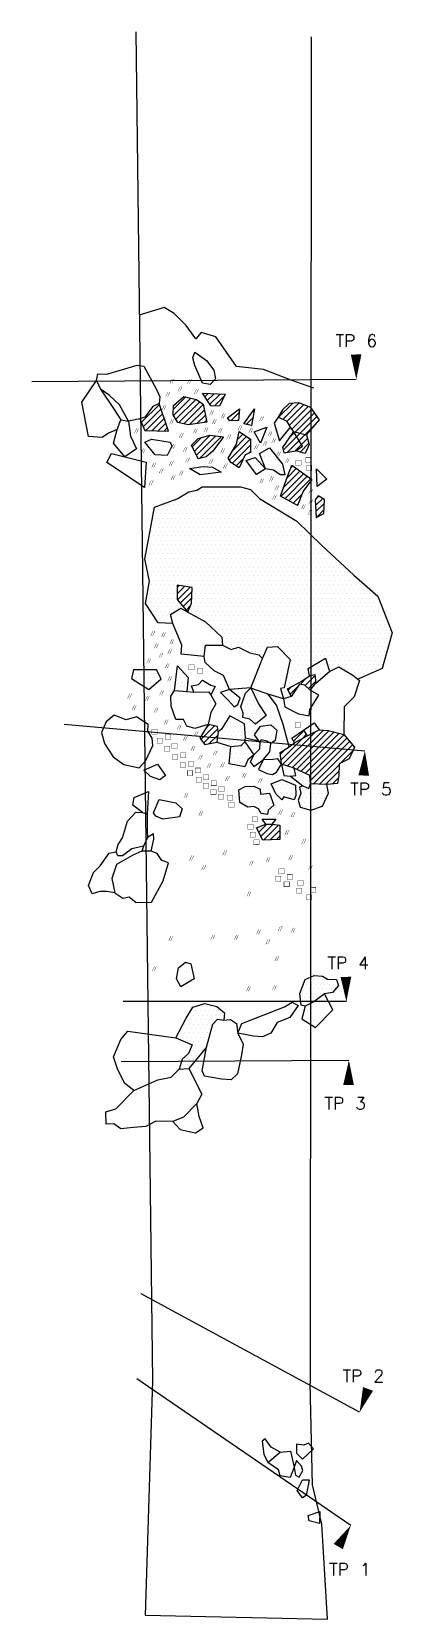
# Model space of a CAD drawing. Header units: metres. Extents: x 3.1 to 4.11, y -21.26 to -16.79.
import ezdxf

# ---------------------------------------------------------------- set-up
doc = ezdxf.new("R2010")
doc.units = ezdxf.units.M
doc.header["$LTSCALE"] = 25
doc.header["$MEASUREMENT"] = 0
doc.linetypes.add('STRICHPUNKTX2', pattern=[2, 1, -0.5, 0, -0.5])
doc.layers.get('0').update_dxf_attribs({"linetype": 'CONTINUOUS'})
for name, color, linetype in [('BEFUND', 1, 'CONTINUOUS'), ('FEUER', 1, 'CONTINUOUS'), ('GRABUNGSGRENZE', 3, 'STRICHPUNKTX2'), ('STEINE', 4, 'CONTINUOUS'), ('STEINESCHRAFF', 4, 'CONTINUOUS'), ('TPROFIL', 3, 'CONTINUOUS')]:
    doc.layers.add(name, color=color, linetype=linetype)
doc.styles.get("Standard").update_dxf_attribs({"font": 'txt.shx'})

msp = doc.modelspace()

# ---------------------------------------------------------------- texts
at = {"layer": 'TPROFIL'}
for s, p in [('TP 6', (3.9555, -17.6801)), ('TP 5', (3.9968, -18.9431)), ('TP 4', (3.9325, -19.4327)), ('TP 3', (3.9241, -19.8283)), ('TP 2', (3.9751, -20.5961)), ('TP 1', (3.9373, -21.1414))]:
    msp.add_text(s, height=0.035, dxfattribs=at).set_placement(p)

# ---------------------------------------------------------------- blocks, each defined once
blk = doc.blocks.new('*X1')
at = {"color": 0}
for p, q in [((340.87, -1789.29), (345.97, -1784.19)), ((349.9, -1785.56), (353.4, -1782.06)), ((349.94, -1787.29), (354.8, -1782.43)), ((350.62, -1788.38), (356.21, -1782.79)), ((351.44, -1789.32), (357.31, -1783.45)), ((352.88, -1789.66), (358.32, -1784.22)), ((358.73, -1782.03), (359.67, -1781.09)), ((359.44, -1783.09), (361.36, -1781.17)), ((360.15, -1784.15), (363.04, -1781.26)), ((361.46, -1784.61), (364.19, -1781.87)), ((379.49, -1787.79), (383.4, -1783.89)), ((380.66, -1788.39), (385.28, -1783.77)), ((381.84, -1788.98), (386.54, -1784.27)), ((341.4, -1790.53), (346.41, -1785.52)), ((342.15, -1791.54), (346.86, -1786.84)), ((343.86, -1791.6), (347.3, -1788.16)), ((354.44, -1789.86), (358.61, -1785.69)), ((356.48, -1789.59), (358.9, -1787.17)), ((358.52, -1789.32), (359.19, -1788.64)), ((365.18, -1787.96), (365.25, -1787.89)), ((366.1, -1788.8), (368.43, -1786.47)), ((367.95, -1788.73), (368.25, -1788.42)), ((370.38, -1789.84), (372.28, -1787.94)), ((372.2, -1786.25), (372.71, -1785.73)), ((382.55, -1790.04), (387.81, -1784.78)), ((383.24, -1791.12), (388.86, -1785.5)), ((384.16, -1791.96), (389.6, -1786.52)), ((385.59, -1792.3), (390.35, -1787.54)), ((345.58, -1791.65), (347.74, -1789.49)), ((347.29, -1791.71), (348.19, -1790.81)), ((355.81, -1797.34), (360.28, -1792.86)), ((356.4, -1798.51), (361.84, -1793.06)), ((357.26, -1799.42), (363.4, -1793.27)), ((366.6, -1797.15), (370.49, -1793.26)), ((367.92, -1794.06), (369.44, -1792.54)), ((368.37, -1791.84), (368.38, -1791.83)), ((371.83, -1790.15), (371.84, -1790.14)), ((380.78, -1797.11), (384.58, -1793.31)), ((382.41, -1793.71), (383.92, -1792.2)), ((383.92, -1792.2), (384.16, -1791.96)), ((384.58, -1793.31), (385.59, -1792.3)), ((385.25, -1794.41), (387.01, -1792.65)), ((387.01, -1792.65), (390.21, -1789.45)), ((355.21, -1796.16), (357.92, -1793.45)), ((365.63, -1799.89), (371.55, -1793.97)), ((366.47, -1800.81), (371.6, -1795.68)), ((371.1, -1797.95), (371.58, -1797.47)), ((382.03, -1797.63), (385.25, -1794.41)), ((384.14, -1797.29), (385.91, -1795.51)), ((385.58, -1797.61), (388.04, -1795.15)), ((385.91, -1795.51), (387.64, -1793.79)), ((367.56, -1801.49), (369.61, -1799.44)), ((381.89, -1804.84), (384.53, -1802.19)), ((383.02, -1801.94), (383.52, -1801.44)), ((386.95, -1798.01), (386.97, -1797.99)), ((380.12, -1810.14), (386.57, -1803.69)), ((380.9, -1807.59), (385.55, -1802.94)), ((381.27, -1810.76), (387.59, -1804.44)), ((382.42, -1811.38), (388.61, -1805.19)), ((383.57, -1812), (386.1, -1809.47)), ((389.92, -1812.71), (391.94, -1810.7)), ((389.94, -1810.93), (390.83, -1810.04)), ((384.72, -1812.62), (384.97, -1812.36)), ((390.01, -1814.4), (392.35, -1812.06)), ((390.25, -1815.93), (392.27, -1813.9))]:
    blk.add_line(p, q, dxfattribs=at)
blk = doc.blocks.new('*X2')
at = {"color": 0}
for p, q in [((350.94, -1835.79), (351.49, -1835.23)), ((350.94, -1837.56), (353.04, -1835.46)), ((351.03, -1839.24), (354.58, -1835.68)), ((351.83, -1840.2), (355.16, -1836.87)), ((352.64, -1841.16), (355.08, -1838.72)), ((353.45, -1842.12), (354.74, -1840.83)), ((382.16, -1864.67), (383.18, -1863.65)), ((382.74, -1865.86), (384.97, -1863.63)), ((385.55, -1863.05), (387.3, -1861.3)), ((386.98, -1863.38), (389.72, -1860.64)), ((387.91, -1864.22), (389.95, -1862.19)), ((357.64, -1878.58), (361.45, -1874.77)), ((358.43, -1879.57), (362.4, -1875.59)), ((359.1, -1875.36), (360, -1874.46)), ((360.01, -1879.75), (362.42, -1877.35)), ((380.62, -1885.66), (389.88, -1876.4)), ((381.96, -1886.09), (392.11, -1875.94)), ((383.29, -1886.52), (393.72, -1876.09)), ((383.67, -1879.07), (386.63, -1876.11)), ((384.56, -1887.02), (395.12, -1876.46)), ((385.77, -1887.58), (396.51, -1876.84)), ((386.15, -1878.36), (387.31, -1877.2)), ((386.98, -1888.14), (397.88, -1877.24)), ((388.19, -1888.7), (398.69, -1878.19)), ((379.98, -1882.77), (381.48, -1881.27)), ((380.19, -1884.32), (386.15, -1878.36)), ((388.43, -1890.22), (399.51, -1879.14)), ((389.33, -1891.09), (400.32, -1880.1)), ((396.97, -1885.22), (400.44, -1881.75)), ((391, -1891.18), (396.51, -1885.68)), ((392.68, -1891.28), (396.48, -1887.48)), ((394.57, -1891.15), (396.35, -1889.37)), ((373.33, -1903.55), (373.43, -1903.45)), ((373.94, -1904.71), (376.17, -1902.48)), ((374.54, -1905.88), (377.94, -1902.48)), ((375.28, -1906.91), (379.49, -1902.7)), ((377.1, -1906.85), (379.84, -1904.11)), ((378.92, -1906.8), (379.86, -1905.86))]:
    blk.add_line(p, q, dxfattribs=at)
blk = doc.blocks.new('RL')
at = {"layer": 'FEUER', "const_width": 0.1}
blk.add_lwpolyline([(0, -1.4), (0, 0), (1.5, 0), (1.5, -1.4), (0, -1.4)], dxfattribs=at)
blk = doc.blocks.new('HK')
at = {"layer": 'FEUER', "const_width": 0.1}
for points in [[(-0.66, -1.37), (0, 0)], [(0.52, -0.03), (-0.1, -1.37)]]:
    blk.add_lwpolyline(points, dxfattribs=at)
blk = doc.blocks.new('*X5')
at = {"color": 0}
for p, q in [((352.5, -1810), (352.5, -1810)), ((353.75, -1810), (353.75, -1810)), ((354.375, -1808.75), (354.375, -1808.75)), ((355, -1810), (355, -1810)), ((355.625, -1808.75), (355.625, -1808.75)), ((356.25, -1810), (356.25, -1810)), ((356.875, -1808.75), (356.875, -1808.75)), ((357.5, -1810), (357.5, -1810)), ((358.125, -1808.75), (358.125, -1808.75)), ((358.75, -1807.5), (358.75, -1807.5)), ((358.75, -1810), (358.75, -1810)), ((359.375, -1808.75), (359.375, -1808.75)), ((360, -1807.5), (360, -1807.5)), ((360, -1810), (360, -1810)), ((360.625, -1808.75), (360.625, -1808.75)), ((361.25, -1807.5), (361.25, -1807.5)), ((361.25, -1810), (361.25, -1810)), ((361.875, -1808.75), (361.875, -1808.75)), ((362.5, -1807.5), (362.5, -1807.5)), ((362.5, -1810), (362.5, -1810)), ((363.125, -1808.75), (363.125, -1808.75)), ((363.75, -1807.5), (363.75, -1807.5)), ((363.75, -1810), (363.75, -1810)), ((364.375, -1808.75), (364.375, -1808.75)), ((365, -1807.5), (365, -1807.5)), ((365, -1810), (365, -1810)), ((365.625, -1808.75), (365.625, -1808.75)), ((366.25, -1807.5), (366.25, -1807.5)), ((366.25, -1810), (366.25, -1810)), ((366.875, -1808.75), (366.875, -1808.75)), ((367.5, -1807.5), (367.5, -1807.5)), ((367.5, -1810), (367.5, -1810)), ((368.125, -1808.75), (368.125, -1808.75)), ((368.75, -1807.5), (368.75, -1807.5)), ((368.75, -1810), (368.75, -1810)), ((369.375, -1808.75), (369.375, -1808.75)), ((370, -1810), (370, -1810)), ((370.625, -1808.75), (370.625, -1808.75)), ((371.25, -1810), (371.25, -1810)), ((371.875, -1808.75), (371.875, -1808.75)), ((372.5, -1810), (372.5, -1810)), ((345, -1815), (345, -1815)), ((345.625, -1813.75), (345.625, -1813.75)), ((346.25, -1815), (346.25, -1815)), ((346.875, -1813.75), (346.875, -1813.75)), ((347.5, -1812.5), (347.5, -1812.5)), ((347.5, -1815), (347.5, -1815)), ((348.125, -1813.75), (348.125, -1813.75)), ((348.75, -1812.5), (348.75, -1812.5)), ((348.75, -1815), (348.75, -1815)), ((349.375, -1813.75), (349.375, -1813.75)), ((350, -1812.5), (350, -1812.5)), ((350, -1815), (350, -1815)), ((350.625, -1811.25), (350.625, -1811.25)), ((350.625, -1813.75), (350.625, -1813.75)), ((351.25, -1812.5), (351.25, -1812.5)), ((351.25, -1815), (351.25, -1815)), ((351.875, -1811.25), (351.875, -1811.25)), ((351.875, -1813.75), (351.875, -1813.75)), ((352.5, -1812.5), (352.5, -1812.5)), ((352.5, -1815), (352.5, -1815)), ((353.125, -1811.25), (353.125, -1811.25)), ((353.125, -1813.75), (353.125, -1813.75)), ((353.75, -1812.5), (353.75, -1812.5)), ((353.75, -1815), (353.75, -1815)), ((354.375, -1811.25), (354.375, -1811.25)), ((354.375, -1813.75), (354.375, -1813.75)), ((355, -1812.5), (355, -1812.5)), ((355, -1815), (355, -1815)), ((355.625, -1811.25), (355.625, -1811.25)), ((355.625, -1813.75), (355.625, -1813.75)), ((356.25, -1812.5), (356.25, -1812.5)), ((356.25, -1815), (356.25, -1815)), ((356.875, -1811.25), (356.875, -1811.25)), ((356.875, -1813.75), (356.875, -1813.75)), ((357.5, -1812.5), (357.5, -1812.5)), ((357.5, -1815), (357.5, -1815)), ((358.125, -1811.25), (358.125, -1811.25)), ((358.125, -1813.75), (358.125, -1813.75)), ((358.75, -1812.5), (358.75, -1812.5)), ((358.75, -1815), (358.75, -1815)), ((359.375, -1811.25), (359.375, -1811.25)), ((359.375, -1813.75), (359.375, -1813.75)), ((360, -1812.5), (360, -1812.5)), ((360, -1815), (360, -1815)), ((360.625, -1811.25), (360.625, -1811.25)), ((360.625, -1813.75), (360.625, -1813.75)), ((361.25, -1812.5), (361.25, -1812.5)), ((361.25, -1815), (361.25, -1815)), ((361.875, -1811.25), (361.875, -1811.25)), ((361.875, -1813.75), (361.875, -1813.75)), ((362.5, -1812.5), (362.5, -1812.5)), ((362.5, -1815), (362.5, -1815)), ((363.125, -1811.25), (363.125, -1811.25)), ((363.125, -1813.75), (363.125, -1813.75)), ((363.75, -1812.5), (363.75, -1812.5)), ((363.75, -1815), (363.75, -1815)), ((364.375, -1811.25), (364.375, -1811.25)), ((364.375, -1813.75), (364.375, -1813.75)), ((365, -1812.5), (365, -1812.5)), ((365, -1815), (365, -1815)), ((365.625, -1811.25), (365.625, -1811.25)), ((365.625, -1813.75), (365.625, -1813.75)), ((366.25, -1812.5), (366.25, -1812.5)), ((366.25, -1815), (366.25, -1815)), ((366.875, -1811.25), (366.875, -1811.25)), ((366.875, -1813.75), (366.875, -1813.75)), ((367.5, -1812.5), (367.5, -1812.5)), ((367.5, -1815), (367.5, -1815)), ((368.125, -1811.25), (368.125, -1811.25)), ((368.125, -1813.75), (368.125, -1813.75)), ((368.75, -1812.5), (368.75, -1812.5)), ((368.75, -1815), (368.75, -1815)), ((369.375, -1811.25), (369.375, -1811.25)), ((369.375, -1813.75), (369.375, -1813.75)), ((370, -1812.5), (370, -1812.5)), ((370, -1815), (370, -1815)), ((370.625, -1811.25), (370.625, -1811.25)), ((370.625, -1813.75), (370.625, -1813.75)), ((371.25, -1812.5), (371.25, -1812.5)), ((371.25, -1815), (371.25, -1815)), ((371.875, -1811.25), (371.875, -1811.25)), ((371.875, -1813.75), (371.875, -1813.75)), ((372.5, -1812.5), (372.5, -1812.5)), ((372.5, -1815), (372.5, -1815)), ((373.125, -1811.25), (373.125, -1811.25)), ((373.125, -1813.75), (373.125, -1813.75)), ((373.75, -1812.5), (373.75, -1812.5)), ((373.75, -1815), (373.75, -1815)), ((374.375, -1811.25), (374.375, -1811.25)), ((374.375, -1813.75), (374.375, -1813.75)), ((375, -1812.5), (375, -1812.5)), ((375, -1815), (375, -1815)), ((375.625, -1813.75), (375.625, -1813.75)), ((376.25, -1812.5), (376.25, -1812.5)), ((376.25, -1815), (376.25, -1815)), ((376.875, -1813.75), (376.875, -1813.75)), ((377.5, -1815), (377.5, -1815)), ((378.125, -1813.75), (378.125, -1813.75)), ((378.75, -1815), (378.75, -1815)), ((380, -1815), (380, -1815)), ((343.75, -1820), (343.75, -1820)), ((344.375, -1816.25), (344.375, -1816.25)), ((344.375, -1818.75), (344.375, -1818.75)), ((345, -1817.5), (345, -1817.5)), ((345, -1820), (345, -1820)), ((345.625, -1816.25), (345.625, -1816.25)), ((345.625, -1818.75), (345.625, -1818.75)), ((346.25, -1817.5), (346.25, -1817.5)), ((346.25, -1820), (346.25, -1820)), ((346.875, -1816.25), (346.875, -1816.25)), ((346.875, -1818.75), (346.875, -1818.75)), ((347.5, -1817.5), (347.5, -1817.5)), ((347.5, -1820), (347.5, -1820)), ((348.125, -1816.25), (348.125, -1816.25)), ((348.125, -1818.75), (348.125, -1818.75)), ((348.75, -1817.5), (348.75, -1817.5)), ((348.75, -1820), (348.75, -1820)), ((349.375, -1816.25), (349.375, -1816.25)), ((349.375, -1818.75), (349.375, -1818.75)), ((350, -1817.5), (350, -1817.5)), ((350, -1820), (350, -1820)), ((350.625, -1816.25), (350.625, -1816.25)), ((350.625, -1818.75), (350.625, -1818.75)), ((351.25, -1817.5), (351.25, -1817.5)), ((351.25, -1820), (351.25, -1820)), ((351.875, -1816.25), (351.875, -1816.25)), ((351.875, -1818.75), (351.875, -1818.75)), ((352.5, -1817.5), (352.5, -1817.5)), ((352.5, -1820), (352.5, -1820)), ((353.125, -1816.25), (353.125, -1816.25)), ((353.125, -1818.75), (353.125, -1818.75)), ((353.75, -1817.5), (353.75, -1817.5)), ((353.75, -1820), (353.75, -1820)), ((354.375, -1816.25), (354.375, -1816.25)), ((354.375, -1818.75), (354.375, -1818.75)), ((355, -1817.5), (355, -1817.5)), ((355, -1820), (355, -1820)), ((355.625, -1816.25), (355.625, -1816.25)), ((355.625, -1818.75), (355.625, -1818.75)), ((356.25, -1817.5), (356.25, -1817.5)), ((356.25, -1820), (356.25, -1820)), ((356.875, -1816.25), (356.875, -1816.25)), ((356.875, -1818.75), (356.875, -1818.75)), ((357.5, -1817.5), (357.5, -1817.5)), ((357.5, -1820), (357.5, -1820)), ((358.125, -1816.25), (358.125, -1816.25)), ((358.125, -1818.75), (358.125, -1818.75)), ((358.75, -1817.5), (358.75, -1817.5)), ((358.75, -1820), (358.75, -1820)), ((359.375, -1816.25), (359.375, -1816.25)), ((359.375, -1818.75), (359.375, -1818.75)), ((360, -1817.5), (360, -1817.5)), ((360, -1820), (360, -1820)), ((360.625, -1816.25), (360.625, -1816.25)), ((360.625, -1818.75), (360.625, -1818.75)), ((361.25, -1817.5), (361.25, -1817.5)), ((361.25, -1820), (361.25, -1820)), ((361.875, -1816.25), (361.875, -1816.25)), ((361.875, -1818.75), (361.875, -1818.75)), ((362.5, -1817.5), (362.5, -1817.5)), ((362.5, -1820), (362.5, -1820)), ((363.125, -1816.25), (363.125, -1816.25)), ((363.125, -1818.75), (363.125, -1818.75)), ((363.75, -1817.5), (363.75, -1817.5)), ((363.75, -1820), (363.75, -1820)), ((364.375, -1816.25), (364.375, -1816.25)), ((364.375, -1818.75), (364.375, -1818.75)), ((365, -1817.5), (365, -1817.5)), ((365, -1820), (365, -1820)), ((365.625, -1816.25), (365.625, -1816.25)), ((365.625, -1818.75), (365.625, -1818.75)), ((366.25, -1817.5), (366.25, -1817.5)), ((366.25, -1820), (366.25, -1820)), ((366.875, -1816.25), (366.875, -1816.25)), ((366.875, -1818.75), (366.875, -1818.75)), ((367.5, -1817.5), (367.5, -1817.5)), ((367.5, -1820), (367.5, -1820)), ((368.125, -1816.25), (368.125, -1816.25)), ((368.125, -1818.75), (368.125, -1818.75)), ((368.75, -1817.5), (368.75, -1817.5)), ((368.75, -1820), (368.75, -1820)), ((369.375, -1816.25), (369.375, -1816.25)), ((369.375, -1818.75), (369.375, -1818.75)), ((370, -1817.5), (370, -1817.5)), ((370, -1820), (370, -1820)), ((370.625, -1816.25), (370.625, -1816.25)), ((370.625, -1818.75), (370.625, -1818.75)), ((371.25, -1817.5), (371.25, -1817.5)), ((371.25, -1820), (371.25, -1820)), ((371.875, -1816.25), (371.875, -1816.25)), ((371.875, -1818.75), (371.875, -1818.75)), ((372.5, -1817.5), (372.5, -1817.5)), ((372.5, -1820), (372.5, -1820)), ((373.125, -1816.25), (373.125, -1816.25)), ((373.125, -1818.75), (373.125, -1818.75)), ((373.75, -1817.5), (373.75, -1817.5)), ((373.75, -1820), (373.75, -1820)), ((374.375, -1816.25), (374.375, -1816.25)), ((374.375, -1818.75), (374.375, -1818.75)), ((375, -1817.5), (375, -1817.5)), ((375, -1820), (375, -1820)), ((375.625, -1816.25), (375.625, -1816.25)), ((375.625, -1818.75), (375.625, -1818.75)), ((376.25, -1817.5), (376.25, -1817.5)), ((376.25, -1820), (376.25, -1820)), ((376.875, -1816.25), (376.875, -1816.25)), ((376.875, -1818.75), (376.875, -1818.75)), ((377.5, -1817.5), (377.5, -1817.5)), ((377.5, -1820), (377.5, -1820)), ((378.125, -1816.25), (378.125, -1816.25)), ((378.125, -1818.75), (378.125, -1818.75)), ((378.75, -1817.5), (378.75, -1817.5)), ((378.75, -1820), (378.75, -1820)), ((379.375, -1816.25), (379.375, -1816.25)), ((379.375, -1818.75), (379.375, -1818.75)), ((380, -1817.5), (380, -1817.5)), ((380, -1820), (380, -1820)), ((380.625, -1816.25), (380.625, -1816.25)), ((380.625, -1818.75), (380.625, -1818.75)), ((381.25, -1817.5), (381.25, -1817.5)), ((381.25, -1820), (381.25, -1820)), ((381.875, -1816.25), (381.875, -1816.25)), ((381.875, -1818.75), (381.875, -1818.75)), ((382.5, -1817.5), (382.5, -1817.5)), ((382.5, -1820), (382.5, -1820)), ((383.125, -1816.25), (383.125, -1816.25)), ((383.125, -1818.75), (383.125, -1818.75)), ((383.75, -1817.5), (383.75, -1817.5)), ((383.75, -1820), (383.75, -1820)), ((384.375, -1818.75), (384.375, -1818.75)), ((385, -1817.5), (385, -1817.5)), ((385, -1820), (385, -1820)), ((385.625, -1818.75), (385.625, -1818.75)), ((386.25, -1820), (386.25, -1820)), ((387.5, -1820), (387.5, -1820)), ((343.125, -1821.25), (343.125, -1821.25)), ((343.125, -1823.75), (343.125, -1823.75)), ((343.75, -1822.5), (343.75, -1822.5)), ((344.375, -1821.25), (344.375, -1821.25)), ((344.375, -1823.75), (344.375, -1823.75)), ((345, -1822.5), (345, -1822.5)), ((345.625, -1821.25), (345.625, -1821.25)), ((345.625, -1823.75), (345.625, -1823.75)), ((346.25, -1822.5), (346.25, -1822.5)), ((346.875, -1821.25), (346.875, -1821.25)), ((346.875, -1823.75), (346.875, -1823.75)), ((347.5, -1822.5), (347.5, -1822.5)), ((348.125, -1821.25), (348.125, -1821.25)), ((348.125, -1823.75), (348.125, -1823.75)), ((348.75, -1822.5), (348.75, -1822.5)), ((349.375, -1821.25), (349.375, -1821.25)), ((349.375, -1823.75), (349.375, -1823.75)), ((350, -1822.5), (350, -1822.5)), ((350.625, -1821.25), (350.625, -1821.25)), ((350.625, -1823.75), (350.625, -1823.75)), ((351.25, -1822.5), (351.25, -1822.5)), ((351.875, -1821.25), (351.875, -1821.25)), ((351.875, -1823.75), (351.875, -1823.75)), ((352.5, -1822.5), (352.5, -1822.5)), ((353.125, -1821.25), (353.125, -1821.25)), ((353.125, -1823.75), (353.125, -1823.75)), ((353.75, -1822.5), (353.75, -1822.5)), ((354.375, -1821.25), (354.375, -1821.25)), ((354.375, -1823.75), (354.375, -1823.75)), ((355, -1822.5), (355, -1822.5)), ((355.625, -1821.25), (355.625, -1821.25)), ((355.625, -1823.75), (355.625, -1823.75)), ((356.25, -1822.5), (356.25, -1822.5)), ((356.875, -1821.25), (356.875, -1821.25)), ((356.875, -1823.75), (356.875, -1823.75)), ((357.5, -1822.5), (357.5, -1822.5)), ((358.125, -1821.25), (358.125, -1821.25)), ((358.125, -1823.75), (358.125, -1823.75)), ((358.75, -1822.5), (358.75, -1822.5)), ((359.375, -1821.25), (359.375, -1821.25)), ((359.375, -1823.75), (359.375, -1823.75)), ((360, -1822.5), (360, -1822.5)), ((360.625, -1821.25), (360.625, -1821.25)), ((360.625, -1823.75), (360.625, -1823.75)), ((361.25, -1822.5), (361.25, -1822.5)), ((361.875, -1821.25), (361.875, -1821.25)), ((361.875, -1823.75), (361.875, -1823.75)), ((362.5, -1822.5), (362.5, -1822.5)), ((363.125, -1821.25), (363.125, -1821.25)), ((363.125, -1823.75), (363.125, -1823.75)), ((363.75, -1822.5), (363.75, -1822.5)), ((364.375, -1821.25), (364.375, -1821.25)), ((364.375, -1823.75), (364.375, -1823.75)), ((365, -1822.5), (365, -1822.5)), ((365.625, -1821.25), (365.625, -1821.25)), ((365.625, -1823.75), (365.625, -1823.75)), ((366.25, -1822.5), (366.25, -1822.5)), ((366.875, -1821.25), (366.875, -1821.25)), ((366.875, -1823.75), (366.875, -1823.75)), ((367.5, -1822.5), (367.5, -1822.5)), ((368.125, -1821.25), (368.125, -1821.25)), ((368.125, -1823.75), (368.125, -1823.75)), ((368.75, -1822.5), (368.75, -1822.5)), ((369.375, -1821.25), (369.375, -1821.25)), ((369.375, -1823.75), (369.375, -1823.75)), ((370, -1822.5), (370, -1822.5)), ((370.625, -1821.25), (370.625, -1821.25)), ((370.625, -1823.75), (370.625, -1823.75)), ((371.25, -1822.5), (371.25, -1822.5)), ((371.875, -1821.25), (371.875, -1821.25)), ((371.875, -1823.75), (371.875, -1823.75)), ((372.5, -1822.5), (372.5, -1822.5)), ((373.125, -1821.25), (373.125, -1821.25)), ((373.125, -1823.75), (373.125, -1823.75)), ((373.75, -1822.5), (373.75, -1822.5)), ((374.375, -1821.25), (374.375, -1821.25)), ((374.375, -1823.75), (374.375, -1823.75)), ((375, -1822.5), (375, -1822.5)), ((375.625, -1821.25), (375.625, -1821.25)), ((375.625, -1823.75), (375.625, -1823.75)), ((376.25, -1822.5), (376.25, -1822.5)), ((376.875, -1821.25), (376.875, -1821.25)), ((376.875, -1823.75), (376.875, -1823.75)), ((377.5, -1822.5), (377.5, -1822.5)), ((378.125, -1821.25), (378.125, -1821.25)), ((378.125, -1823.75), (378.125, -1823.75)), ((378.75, -1822.5), (378.75, -1822.5)), ((379.375, -1821.25), (379.375, -1821.25)), ((379.375, -1823.75), (379.375, -1823.75)), ((380, -1822.5), (380, -1822.5)), ((380.625, -1821.25), (380.625, -1821.25)), ((380.625, -1823.75), (380.625, -1823.75)), ((381.25, -1822.5), (381.25, -1822.5)), ((381.875, -1821.25), (381.875, -1821.25)), ((381.875, -1823.75), (381.875, -1823.75)), ((382.5, -1822.5), (382.5, -1822.5)), ((383.125, -1821.25), (383.125, -1821.25)), ((383.125, -1823.75), (383.125, -1823.75)), ((383.75, -1822.5), (383.75, -1822.5)), ((384.375, -1821.25), (384.375, -1821.25)), ((384.375, -1823.75), (384.375, -1823.75)), ((385, -1822.5), (385, -1822.5)), ((385.625, -1821.25), (385.625, -1821.25)), ((385.625, -1823.75), (385.625, -1823.75)), ((386.25, -1822.5), (386.25, -1822.5)), ((386.875, -1821.25), (386.875, -1821.25)), ((386.875, -1823.75), (386.875, -1823.75)), ((387.5, -1822.5), (387.5, -1822.5)), ((388.125, -1821.25), (388.125, -1821.25)), ((388.125, -1823.75), (388.125, -1823.75)), ((388.75, -1822.5), (388.75, -1822.5)), ((389.375, -1823.75), (389.375, -1823.75)), ((390, -1822.5), (390, -1822.5)), ((390.625, -1823.75), (390.625, -1823.75)), ((342.5, -1825), (342.5, -1825)), ((342.5, -1827.5), (342.5, -1827.5)), ((343.125, -1826.25), (343.125, -1826.25)), ((343.125, -1828.75), (343.125, -1828.75)), ((343.75, -1825), (343.75, -1825)), ((343.75, -1827.5), (343.75, -1827.5)), ((344.375, -1826.25), (344.375, -1826.25)), ((344.375, -1828.75), (344.375, -1828.75)), ((345, -1825), (345, -1825)), ((345, -1827.5), (345, -1827.5)), ((345.625, -1826.25), (345.625, -1826.25)), ((345.625, -1828.75), (345.625, -1828.75)), ((346.25, -1825), (346.25, -1825)), ((346.25, -1827.5), (346.25, -1827.5)), ((346.875, -1826.25), (346.875, -1826.25)), ((346.875, -1828.75), (346.875, -1828.75)), ((347.5, -1825), (347.5, -1825)), ((347.5, -1827.5), (347.5, -1827.5)), ((348.125, -1826.25), (348.125, -1826.25)), ((348.125, -1828.75), (348.125, -1828.75)), ((348.75, -1825), (348.75, -1825)), ((348.75, -1827.5), (348.75, -1827.5)), ((349.375, -1826.25), (349.375, -1826.25)), ((349.375, -1828.75), (349.375, -1828.75)), ((350, -1825), (350, -1825)), ((350, -1827.5), (350, -1827.5)), ((350.625, -1826.25), (350.625, -1826.25)), ((350.625, -1828.75), (350.625, -1828.75)), ((351.25, -1825), (351.25, -1825)), ((351.25, -1827.5), (351.25, -1827.5)), ((351.875, -1826.25), (351.875, -1826.25)), ((351.875, -1828.75), (351.875, -1828.75)), ((352.5, -1825), (352.5, -1825)), ((352.5, -1827.5), (352.5, -1827.5)), ((353.125, -1826.25), (353.125, -1826.25)), ((353.125, -1828.75), (353.125, -1828.75)), ((353.75, -1825), (353.75, -1825)), ((353.75, -1827.5), (353.75, -1827.5)), ((354.375, -1826.25), (354.375, -1826.25)), ((354.375, -1828.75), (354.375, -1828.75)), ((355, -1825), (355, -1825)), ((355, -1827.5), (355, -1827.5)), ((355.625, -1826.25), (355.625, -1826.25)), ((355.625, -1828.75), (355.625, -1828.75)), ((356.25, -1825), (356.25, -1825)), ((356.25, -1827.5), (356.25, -1827.5)), ((356.875, -1826.25), (356.875, -1826.25)), ((356.875, -1828.75), (356.875, -1828.75)), ((357.5, -1825), (357.5, -1825)), ((357.5, -1827.5), (357.5, -1827.5)), ((358.125, -1826.25), (358.125, -1826.25)), ((358.125, -1828.75), (358.125, -1828.75)), ((358.75, -1825), (358.75, -1825)), ((358.75, -1827.5), (358.75, -1827.5)), ((359.375, -1826.25), (359.375, -1826.25)), ((359.375, -1828.75), (359.375, -1828.75)), ((360, -1825), (360, -1825)), ((360, -1827.5), (360, -1827.5)), ((360.625, -1826.25), (360.625, -1826.25)), ((360.625, -1828.75), (360.625, -1828.75)), ((361.25, -1825), (361.25, -1825)), ((361.25, -1827.5), (361.25, -1827.5)), ((361.875, -1826.25), (361.875, -1826.25)), ((361.875, -1828.75), (361.875, -1828.75)), ((362.5, -1825), (362.5, -1825)), ((362.5, -1827.5), (362.5, -1827.5)), ((363.125, -1826.25), (363.125, -1826.25)), ((363.125, -1828.75), (363.125, -1828.75)), ((363.75, -1825), (363.75, -1825)), ((363.75, -1827.5), (363.75, -1827.5)), ((364.375, -1826.25), (364.375, -1826.25)), ((364.375, -1828.75), (364.375, -1828.75)), ((365, -1825), (365, -1825)), ((365, -1827.5), (365, -1827.5)), ((365.625, -1826.25), (365.625, -1826.25)), ((365.625, -1828.75), (365.625, -1828.75)), ((366.25, -1825), (366.25, -1825)), ((366.25, -1827.5), (366.25, -1827.5)), ((366.875, -1826.25), (366.875, -1826.25)), ((366.875, -1828.75), (366.875, -1828.75)), ((367.5, -1825), (367.5, -1825)), ((367.5, -1827.5), (367.5, -1827.5)), ((368.125, -1826.25), (368.125, -1826.25)), ((368.125, -1828.75), (368.125, -1828.75)), ((368.75, -1825), (368.75, -1825)), ((368.75, -1827.5), (368.75, -1827.5)), ((369.375, -1826.25), (369.375, -1826.25)), ((369.375, -1828.75), (369.375, -1828.75)), ((370, -1825), (370, -1825)), ((370, -1827.5), (370, -1827.5)), ((370.625, -1826.25), (370.625, -1826.25)), ((370.625, -1828.75), (370.625, -1828.75)), ((371.25, -1825), (371.25, -1825)), ((371.25, -1827.5), (371.25, -1827.5)), ((371.875, -1826.25), (371.875, -1826.25)), ((371.875, -1828.75), (371.875, -1828.75)), ((372.5, -1825), (372.5, -1825)), ((372.5, -1827.5), (372.5, -1827.5)), ((373.125, -1826.25), (373.125, -1826.25)), ((373.125, -1828.75), (373.125, -1828.75)), ((373.75, -1825), (373.75, -1825)), ((373.75, -1827.5), (373.75, -1827.5)), ((374.375, -1826.25), (374.375, -1826.25)), ((374.375, -1828.75), (374.375, -1828.75)), ((375, -1825), (375, -1825)), ((375, -1827.5), (375, -1827.5)), ((375.625, -1826.25), (375.625, -1826.25)), ((375.625, -1828.75), (375.625, -1828.75)), ((376.25, -1825), (376.25, -1825)), ((376.25, -1827.5), (376.25, -1827.5)), ((376.875, -1826.25), (376.875, -1826.25)), ((376.875, -1828.75), (376.875, -1828.75)), ((377.5, -1825), (377.5, -1825)), ((377.5, -1827.5), (377.5, -1827.5)), ((378.125, -1826.25), (378.125, -1826.25)), ((378.125, -1828.75), (378.125, -1828.75)), ((378.75, -1825), (378.75, -1825)), ((378.75, -1827.5), (378.75, -1827.5)), ((379.375, -1826.25), (379.375, -1826.25)), ((379.375, -1828.75), (379.375, -1828.75)), ((380, -1825), (380, -1825)), ((380, -1827.5), (380, -1827.5)), ((380.625, -1826.25), (380.625, -1826.25)), ((380.625, -1828.75), (380.625, -1828.75)), ((381.25, -1825), (381.25, -1825)), ((381.25, -1827.5), (381.25, -1827.5)), ((381.875, -1826.25), (381.875, -1826.25)), ((381.875, -1828.75), (381.875, -1828.75)), ((382.5, -1825), (382.5, -1825)), ((382.5, -1827.5), (382.5, -1827.5)), ((383.125, -1826.25), (383.125, -1826.25)), ((383.125, -1828.75), (383.125, -1828.75)), ((383.75, -1825), (383.75, -1825)), ((383.75, -1827.5), (383.75, -1827.5)), ((384.375, -1826.25), (384.375, -1826.25)), ((384.375, -1828.75), (384.375, -1828.75)), ((385, -1825), (385, -1825)), ((385, -1827.5), (385, -1827.5)), ((385.625, -1826.25), (385.625, -1826.25)), ((385.625, -1828.75), (385.625, -1828.75)), ((386.25, -1825), (386.25, -1825)), ((386.25, -1827.5), (386.25, -1827.5)), ((386.875, -1826.25), (386.875, -1826.25)), ((386.875, -1828.75), (386.875, -1828.75)), ((387.5, -1825), (387.5, -1825)), ((387.5, -1827.5), (387.5, -1827.5)), ((388.125, -1826.25), (388.125, -1826.25)), ((388.125, -1828.75), (388.125, -1828.75)), ((388.75, -1825), (388.75, -1825)), ((388.75, -1827.5), (388.75, -1827.5)), ((389.375, -1826.25), (389.375, -1826.25)), ((389.375, -1828.75), (389.375, -1828.75)), ((390, -1825), (390, -1825)), ((390, -1827.5), (390, -1827.5)), ((390.625, -1826.25), (390.625, -1826.25)), ((390.625, -1828.75), (390.625, -1828.75)), ((391.25, -1825), (391.25, -1825)), ((391.25, -1827.5), (391.25, -1827.5)), ((391.875, -1826.25), (391.875, -1826.25)), ((391.875, -1828.75), (391.875, -1828.75)), ((392.5, -1825), (392.5, -1825)), ((392.5, -1827.5), (392.5, -1827.5)), ((393.125, -1826.25), (393.125, -1826.25)), ((393.125, -1828.75), (393.125, -1828.75)), ((393.75, -1827.5), (393.75, -1827.5)), ((394.375, -1828.75), (394.375, -1828.75)), ((395, -1827.5), (395, -1827.5)), ((395.625, -1828.75), (395.625, -1828.75)), ((342.5, -1830), (342.5, -1830)), ((343.125, -1831.25), (343.125, -1831.25)), ((343.75, -1830), (343.75, -1830)), ((343.75, -1832.5), (343.75, -1832.5)), ((344.375, -1831.25), (344.375, -1831.25)), ((345, -1830), (345, -1830)), ((345, -1832.5), (345, -1832.5)), ((345.625, -1831.25), (345.625, -1831.25)), ((346.25, -1830), (346.25, -1830)), ((346.25, -1832.5), (346.25, -1832.5)), ((346.875, -1831.25), (346.875, -1831.25)), ((347.5, -1830), (347.5, -1830)), ((347.5, -1832.5), (347.5, -1832.5)), ((348.125, -1831.25), (348.125, -1831.25)), ((348.75, -1830), (348.75, -1830)), ((348.75, -1832.5), (348.75, -1832.5)), ((349.375, -1831.25), (349.375, -1831.25)), ((350, -1830), (350, -1830)), ((350, -1832.5), (350, -1832.5)), ((350.625, -1831.25), (350.625, -1831.25)), ((351.25, -1830), (351.25, -1830)), ((351.25, -1832.5), (351.25, -1832.5)), ((351.875, -1831.25), (351.875, -1831.25)), ((352.5, -1830), (352.5, -1830)), ((352.5, -1832.5), (352.5, -1832.5)), ((353.125, -1831.25), (353.125, -1831.25)), ((353.75, -1830), (353.75, -1830)), ((353.75, -1832.5), (353.75, -1832.5)), ((354.375, -1831.25), (354.375, -1831.25)), ((355, -1830), (355, -1830)), ((355, -1832.5), (355, -1832.5)), ((355.625, -1831.25), (355.625, -1831.25)), ((356.25, -1830), (356.25, -1830)), ((356.25, -1832.5), (356.25, -1832.5)), ((356.875, -1831.25), (356.875, -1831.25)), ((357.5, -1830), (357.5, -1830)), ((357.5, -1832.5), (357.5, -1832.5)), ((358.125, -1831.25), (358.125, -1831.25)), ((358.75, -1830), (358.75, -1830)), ((358.75, -1832.5), (358.75, -1832.5)), ((359.375, -1831.25), (359.375, -1831.25)), ((360, -1830), (360, -1830)), ((360, -1832.5), (360, -1832.5)), ((360.625, -1831.25), (360.625, -1831.25)), ((361.25, -1830), (361.25, -1830)), ((361.25, -1832.5), (361.25, -1832.5)), ((361.875, -1831.25), (361.875, -1831.25)), ((362.5, -1830), (362.5, -1830)), ((362.5, -1832.5), (362.5, -1832.5)), ((363.125, -1831.25), (363.125, -1831.25)), ((363.75, -1830), (363.75, -1830)), ((363.75, -1832.5), (363.75, -1832.5)), ((364.375, -1831.25), (364.375, -1831.25)), ((365, -1830), (365, -1830)), ((365, -1832.5), (365, -1832.5)), ((365.625, -1831.25), (365.625, -1831.25)), ((366.25, -1830), (366.25, -1830)), ((366.25, -1832.5), (366.25, -1832.5)), ((366.875, -1831.25), (366.875, -1831.25)), ((367.5, -1830), (367.5, -1830)), ((367.5, -1832.5), (367.5, -1832.5)), ((368.125, -1831.25), (368.125, -1831.25)), ((368.75, -1830), (368.75, -1830)), ((368.75, -1832.5), (368.75, -1832.5)), ((369.375, -1831.25), (369.375, -1831.25)), ((370, -1830), (370, -1830)), ((370, -1832.5), (370, -1832.5)), ((370.625, -1831.25), (370.625, -1831.25)), ((371.25, -1830), (371.25, -1830)), ((371.25, -1832.5), (371.25, -1832.5)), ((371.875, -1831.25), (371.875, -1831.25)), ((372.5, -1830), (372.5, -1830)), ((372.5, -1832.5), (372.5, -1832.5)), ((373.125, -1831.25), (373.125, -1831.25)), ((373.75, -1830), (373.75, -1830)), ((373.75, -1832.5), (373.75, -1832.5)), ((374.375, -1831.25), (374.375, -1831.25)), ((375, -1830), (375, -1830)), ((375, -1832.5), (375, -1832.5)), ((375.625, -1831.25), (375.625, -1831.25)), ((376.25, -1830), (376.25, -1830)), ((376.25, -1832.5), (376.25, -1832.5)), ((376.875, -1831.25), (376.875, -1831.25)), ((377.5, -1830), (377.5, -1830)), ((377.5, -1832.5), (377.5, -1832.5)), ((378.125, -1831.25), (378.125, -1831.25)), ((378.75, -1830), (378.75, -1830)), ((378.75, -1832.5), (378.75, -1832.5)), ((379.375, -1831.25), (379.375, -1831.25)), ((380, -1830), (380, -1830)), ((380, -1832.5), (380, -1832.5)), ((380.625, -1831.25), (380.625, -1831.25)), ((381.25, -1830), (381.25, -1830)), ((381.25, -1832.5), (381.25, -1832.5)), ((381.875, -1831.25), (381.875, -1831.25)), ((382.5, -1830), (382.5, -1830)), ((382.5, -1832.5), (382.5, -1832.5)), ((383.125, -1831.25), (383.125, -1831.25)), ((383.75, -1830), (383.75, -1830)), ((383.75, -1832.5), (383.75, -1832.5)), ((384.375, -1831.25), (384.375, -1831.25)), ((385, -1830), (385, -1830)), ((385, -1832.5), (385, -1832.5)), ((385.625, -1831.25), (385.625, -1831.25)), ((386.25, -1830), (386.25, -1830)), ((386.25, -1832.5), (386.25, -1832.5)), ((386.875, -1831.25), (386.875, -1831.25)), ((387.5, -1830), (387.5, -1830)), ((387.5, -1832.5), (387.5, -1832.5)), ((388.125, -1831.25), (388.125, -1831.25)), ((388.75, -1830), (388.75, -1830)), ((388.75, -1832.5), (388.75, -1832.5)), ((389.375, -1831.25), (389.375, -1831.25)), ((390, -1830), (390, -1830)), ((390, -1832.5), (390, -1832.5)), ((390.625, -1831.25), (390.625, -1831.25)), ((391.25, -1830), (391.25, -1830)), ((391.25, -1832.5), (391.25, -1832.5)), ((391.875, -1831.25), (391.875, -1831.25)), ((392.5, -1830), (392.5, -1830)), ((392.5, -1832.5), (392.5, -1832.5)), ((393.125, -1831.25), (393.125, -1831.25)), ((393.75, -1830), (393.75, -1830)), ((393.75, -1832.5), (393.75, -1832.5)), ((394.375, -1831.25), (394.375, -1831.25)), ((395, -1830), (395, -1830)), ((395, -1832.5), (395, -1832.5)), ((395.625, -1831.25), (395.625, -1831.25)), ((396.25, -1830), (396.25, -1830)), ((396.25, -1832.5), (396.25, -1832.5)), ((396.875, -1831.25), (396.875, -1831.25)), ((397.5, -1830), (397.5, -1830)), ((397.5, -1832.5), (397.5, -1832.5)), ((398.125, -1831.25), (398.125, -1831.25)), ((398.75, -1832.5), (398.75, -1832.5)), ((399.375, -1831.25), (399.375, -1831.25)), ((400, -1832.5), (400, -1832.5)), ((343.125, -1833.75), (343.125, -1833.75)), ((343.125, -1836.25), (343.125, -1836.25)), ((343.75, -1835), (343.75, -1835)), ((343.75, -1837.5), (343.75, -1837.5)), ((344.375, -1833.75), (344.375, -1833.75)), ((344.375, -1836.25), (344.375, -1836.25)), ((345, -1835), (345, -1835)), ((345, -1837.5), (345, -1837.5)), ((345.625, -1833.75), (345.625, -1833.75)), ((345.625, -1836.25), (345.625, -1836.25)), ((346.25, -1835), (346.25, -1835)), ((346.25, -1837.5), (346.25, -1837.5)), ((346.875, -1833.75), (346.875, -1833.75)), ((346.875, -1836.25), (346.875, -1836.25)), ((347.5, -1835), (347.5, -1835)), ((347.5, -1837.5), (347.5, -1837.5)), ((348.125, -1833.75), (348.125, -1833.75)), ((348.125, -1836.25), (348.125, -1836.25)), ((348.75, -1835), (348.75, -1835)), ((348.75, -1837.5), (348.75, -1837.5)), ((349.375, -1833.75), (349.375, -1833.75)), ((349.375, -1836.25), (349.375, -1836.25)), ((350, -1835), (350, -1835)), ((350, -1837.5), (350, -1837.5)), ((350.625, -1833.75), (350.625, -1833.75)), ((350.625, -1836.25), (350.625, -1836.25)), ((351.25, -1835), (351.25, -1835)), ((351.875, -1833.75), (351.875, -1833.75)), ((352.5, -1835), (352.5, -1835)), ((353.125, -1833.75), (353.125, -1833.75)), ((353.75, -1835), (353.75, -1835)), ((354.375, -1833.75), (354.375, -1833.75)), ((355, -1835), (355, -1835)), ((355.625, -1833.75), (355.625, -1833.75)), ((355.625, -1836.25), (355.625, -1836.25)), ((356.25, -1835), (356.25, -1835)), ((356.25, -1837.5), (356.25, -1837.5)), ((356.875, -1833.75), (356.875, -1833.75)), ((356.875, -1836.25), (356.875, -1836.25)), ((357.5, -1835), (357.5, -1835)), ((357.5, -1837.5), (357.5, -1837.5)), ((358.125, -1833.75), (358.125, -1833.75)), ((358.125, -1836.25), (358.125, -1836.25)), ((358.75, -1835), (358.75, -1835)), ((358.75, -1837.5), (358.75, -1837.5)), ((359.375, -1833.75), (359.375, -1833.75)), ((359.375, -1836.25), (359.375, -1836.25)), ((360, -1835), (360, -1835)), ((360, -1837.5), (360, -1837.5)), ((360.625, -1833.75), (360.625, -1833.75)), ((360.625, -1836.25), (360.625, -1836.25)), ((361.25, -1835), (361.25, -1835)), ((361.25, -1837.5), (361.25, -1837.5)), ((361.875, -1833.75), (361.875, -1833.75)), ((361.875, -1836.25), (361.875, -1836.25)), ((362.5, -1835), (362.5, -1835)), ((362.5, -1837.5), (362.5, -1837.5)), ((363.125, -1833.75), (363.125, -1833.75)), ((363.125, -1836.25), (363.125, -1836.25)), ((363.75, -1835), (363.75, -1835)), ((363.75, -1837.5), (363.75, -1837.5)), ((364.375, -1833.75), (364.375, -1833.75)), ((364.375, -1836.25), (364.375, -1836.25)), ((365, -1835), (365, -1835)), ((365, -1837.5), (365, -1837.5)), ((365.625, -1833.75), (365.625, -1833.75)), ((365.625, -1836.25), (365.625, -1836.25)), ((366.25, -1835), (366.25, -1835)), ((366.25, -1837.5), (366.25, -1837.5)), ((366.875, -1833.75), (366.875, -1833.75)), ((366.875, -1836.25), (366.875, -1836.25)), ((367.5, -1835), (367.5, -1835)), ((367.5, -1837.5), (367.5, -1837.5)), ((368.125, -1833.75), (368.125, -1833.75)), ((368.125, -1836.25), (368.125, -1836.25)), ((368.75, -1835), (368.75, -1835)), ((368.75, -1837.5), (368.75, -1837.5)), ((369.375, -1833.75), (369.375, -1833.75)), ((369.375, -1836.25), (369.375, -1836.25)), ((370, -1835), (370, -1835)), ((370, -1837.5), (370, -1837.5)), ((370.625, -1833.75), (370.625, -1833.75)), ((370.625, -1836.25), (370.625, -1836.25)), ((371.25, -1835), (371.25, -1835)), ((371.25, -1837.5), (371.25, -1837.5)), ((371.875, -1833.75), (371.875, -1833.75)), ((371.875, -1836.25), (371.875, -1836.25)), ((372.5, -1835), (372.5, -1835)), ((372.5, -1837.5), (372.5, -1837.5)), ((373.125, -1833.75), (373.125, -1833.75)), ((373.125, -1836.25), (373.125, -1836.25)), ((373.75, -1835), (373.75, -1835)), ((373.75, -1837.5), (373.75, -1837.5)), ((374.375, -1833.75), (374.375, -1833.75)), ((374.375, -1836.25), (374.375, -1836.25)), ((375, -1835), (375, -1835)), ((375, -1837.5), (375, -1837.5)), ((375.625, -1833.75), (375.625, -1833.75)), ((375.625, -1836.25), (375.625, -1836.25)), ((376.25, -1835), (376.25, -1835)), ((376.25, -1837.5), (376.25, -1837.5)), ((376.875, -1833.75), (376.875, -1833.75)), ((376.875, -1836.25), (376.875, -1836.25)), ((377.5, -1835), (377.5, -1835)), ((377.5, -1837.5), (377.5, -1837.5)), ((378.125, -1833.75), (378.125, -1833.75)), ((378.125, -1836.25), (378.125, -1836.25)), ((378.75, -1835), (378.75, -1835)), ((378.75, -1837.5), (378.75, -1837.5)), ((379.375, -1833.75), (379.375, -1833.75)), ((379.375, -1836.25), (379.375, -1836.25)), ((380, -1835), (380, -1835)), ((380, -1837.5), (380, -1837.5)), ((380.625, -1833.75), (380.625, -1833.75)), ((380.625, -1836.25), (380.625, -1836.25)), ((381.25, -1835), (381.25, -1835)), ((381.25, -1837.5), (381.25, -1837.5)), ((381.875, -1833.75), (381.875, -1833.75)), ((381.875, -1836.25), (381.875, -1836.25)), ((382.5, -1835), (382.5, -1835)), ((382.5, -1837.5), (382.5, -1837.5)), ((383.125, -1833.75), (383.125, -1833.75)), ((383.125, -1836.25), (383.125, -1836.25)), ((383.75, -1835), (383.75, -1835)), ((383.75, -1837.5), (383.75, -1837.5)), ((384.375, -1833.75), (384.375, -1833.75)), ((384.375, -1836.25), (384.375, -1836.25)), ((385, -1835), (385, -1835)), ((385, -1837.5), (385, -1837.5)), ((385.625, -1833.75), (385.625, -1833.75)), ((385.625, -1836.25), (385.625, -1836.25)), ((386.25, -1835), (386.25, -1835)), ((386.25, -1837.5), (386.25, -1837.5)), ((386.875, -1833.75), (386.875, -1833.75)), ((386.875, -1836.25), (386.875, -1836.25)), ((387.5, -1835), (387.5, -1835)), ((387.5, -1837.5), (387.5, -1837.5)), ((388.125, -1833.75), (388.125, -1833.75)), ((388.125, -1836.25), (388.125, -1836.25)), ((388.75, -1835), (388.75, -1835)), ((388.75, -1837.5), (388.75, -1837.5)), ((389.375, -1833.75), (389.375, -1833.75)), ((389.375, -1836.25), (389.375, -1836.25)), ((390, -1835), (390, -1835)), ((390, -1837.5), (390, -1837.5)), ((390.625, -1833.75), (390.625, -1833.75)), ((390.625, -1836.25), (390.625, -1836.25)), ((391.25, -1835), (391.25, -1835)), ((391.25, -1837.5), (391.25, -1837.5)), ((391.875, -1833.75), (391.875, -1833.75)), ((391.875, -1836.25), (391.875, -1836.25)), ((392.5, -1835), (392.5, -1835)), ((392.5, -1837.5), (392.5, -1837.5)), ((393.125, -1833.75), (393.125, -1833.75)), ((393.125, -1836.25), (393.125, -1836.25)), ((393.75, -1835), (393.75, -1835)), ((393.75, -1837.5), (393.75, -1837.5)), ((394.375, -1833.75), (394.375, -1833.75)), ((394.375, -1836.25), (394.375, -1836.25)), ((395, -1835), (395, -1835)), ((395, -1837.5), (395, -1837.5)), ((395.625, -1833.75), (395.625, -1833.75)), ((395.625, -1836.25), (395.625, -1836.25)), ((396.25, -1835), (396.25, -1835)), ((396.25, -1837.5), (396.25, -1837.5)), ((396.875, -1833.75), (396.875, -1833.75)), ((396.875, -1836.25), (396.875, -1836.25)), ((397.5, -1835), (397.5, -1835)), ((397.5, -1837.5), (397.5, -1837.5)), ((398.125, -1833.75), (398.125, -1833.75)), ((398.125, -1836.25), (398.125, -1836.25)), ((398.75, -1835), (398.75, -1835)), ((398.75, -1837.5), (398.75, -1837.5)), ((399.375, -1833.75), (399.375, -1833.75)), ((399.375, -1836.25), (399.375, -1836.25)), ((400, -1835), (400, -1835)), ((400, -1837.5), (400, -1837.5)), ((400.625, -1833.75), (400.625, -1833.75)), ((400.625, -1836.25), (400.625, -1836.25)), ((401.25, -1835), (401.25, -1835)), ((401.25, -1837.5), (401.25, -1837.5)), ((401.875, -1833.75), (401.875, -1833.75)), ((401.875, -1836.25), (401.875, -1836.25)), ((402.5, -1835), (402.5, -1835)), ((402.5, -1837.5), (402.5, -1837.5)), ((403.125, -1836.25), (403.125, -1836.25)), ((403.75, -1835), (403.75, -1835)), ((403.75, -1837.5), (403.75, -1837.5)), ((404.375, -1836.25), (404.375, -1836.25)), ((405, -1837.5), (405, -1837.5)), ((406.25, -1837.5), (406.25, -1837.5)), ((342.5, -1840), (342.5, -1840)), ((343.125, -1838.75), (343.125, -1838.75)), ((343.125, -1841.25), (343.125, -1841.25)), ((343.75, -1840), (343.75, -1840)), ((343.75, -1842.5), (343.75, -1842.5)), ((344.375, -1838.75), (344.375, -1838.75)), ((344.375, -1841.25), (344.375, -1841.25)), ((345, -1840), (345, -1840)), ((345, -1842.5), (345, -1842.5)), ((345.625, -1838.75), (345.625, -1838.75)), ((345.625, -1841.25), (345.625, -1841.25)), ((346.25, -1840), (346.25, -1840)), ((346.25, -1842.5), (346.25, -1842.5)), ((346.875, -1838.75), (346.875, -1838.75)), ((346.875, -1841.25), (346.875, -1841.25)), ((347.5, -1840), (347.5, -1840)), ((347.5, -1842.5), (347.5, -1842.5)), ((348.125, -1838.75), (348.125, -1838.75)), ((348.125, -1841.25), (348.125, -1841.25)), ((348.75, -1840), (348.75, -1840)), ((348.75, -1842.5), (348.75, -1842.5)), ((349.375, -1838.75), (349.375, -1838.75)), ((349.375, -1841.25), (349.375, -1841.25)), ((350, -1840), (350, -1840)), ((350, -1842.5), (350, -1842.5)), ((350.625, -1838.75), (350.625, -1838.75)), ((350.625, -1841.25), (350.625, -1841.25)), ((351.25, -1840), (351.25, -1840)), ((351.875, -1841.25), (351.875, -1841.25)), ((353.75, -1842.5), (353.75, -1842.5)), ((355, -1842.5), (355, -1842.5)), ((355.625, -1838.75), (355.625, -1838.75)), ((355.625, -1841.25), (355.625, -1841.25)), ((356.25, -1840), (356.25, -1840)), ((356.25, -1842.5), (356.25, -1842.5)), ((356.875, -1838.75), (356.875, -1838.75)), ((356.875, -1841.25), (356.875, -1841.25)), ((357.5, -1840), (357.5, -1840)), ((357.5, -1842.5), (357.5, -1842.5)), ((358.125, -1838.75), (358.125, -1838.75)), ((358.125, -1841.25), (358.125, -1841.25)), ((358.75, -1840), (358.75, -1840)), ((358.75, -1842.5), (358.75, -1842.5)), ((359.375, -1838.75), (359.375, -1838.75)), ((359.375, -1841.25), (359.375, -1841.25)), ((360, -1840), (360, -1840)), ((360, -1842.5), (360, -1842.5)), ((360.625, -1838.75), (360.625, -1838.75)), ((360.625, -1841.25), (360.625, -1841.25)), ((361.25, -1840), (361.25, -1840)), ((361.25, -1842.5), (361.25, -1842.5)), ((361.875, -1838.75), (361.875, -1838.75)), ((361.875, -1841.25), (361.875, -1841.25)), ((362.5, -1840), (362.5, -1840)), ((362.5, -1842.5), (362.5, -1842.5)), ((363.125, -1838.75), (363.125, -1838.75)), ((363.125, -1841.25), (363.125, -1841.25)), ((363.75, -1840), (363.75, -1840)), ((363.75, -1842.5), (363.75, -1842.5)), ((364.375, -1838.75), (364.375, -1838.75)), ((364.375, -1841.25), (364.375, -1841.25)), ((365, -1840), (365, -1840)), ((365, -1842.5), (365, -1842.5)), ((365.625, -1838.75), (365.625, -1838.75)), ((365.625, -1841.25), (365.625, -1841.25)), ((366.25, -1840), (366.25, -1840)), ((366.25, -1842.5), (366.25, -1842.5)), ((366.875, -1838.75), (366.875, -1838.75)), ((366.875, -1841.25), (366.875, -1841.25)), ((367.5, -1840), (367.5, -1840)), ((367.5, -1842.5), (367.5, -1842.5)), ((368.125, -1838.75), (368.125, -1838.75)), ((368.125, -1841.25), (368.125, -1841.25)), ((368.75, -1840), (368.75, -1840)), ((368.75, -1842.5), (368.75, -1842.5)), ((369.375, -1838.75), (369.375, -1838.75)), ((369.375, -1841.25), (369.375, -1841.25)), ((370, -1840), (370, -1840)), ((370, -1842.5), (370, -1842.5)), ((370.625, -1838.75), (370.625, -1838.75)), ((370.625, -1841.25), (370.625, -1841.25)), ((371.25, -1840), (371.25, -1840)), ((371.25, -1842.5), (371.25, -1842.5)), ((371.875, -1838.75), (371.875, -1838.75)), ((371.875, -1841.25), (371.875, -1841.25)), ((372.5, -1840), (372.5, -1840)), ((372.5, -1842.5), (372.5, -1842.5)), ((373.125, -1838.75), (373.125, -1838.75)), ((373.125, -1841.25), (373.125, -1841.25)), ((373.75, -1840), (373.75, -1840)), ((373.75, -1842.5), (373.75, -1842.5)), ((374.375, -1838.75), (374.375, -1838.75)), ((374.375, -1841.25), (374.375, -1841.25)), ((375, -1840), (375, -1840)), ((375, -1842.5), (375, -1842.5)), ((375.625, -1838.75), (375.625, -1838.75)), ((375.625, -1841.25), (375.625, -1841.25)), ((376.25, -1840), (376.25, -1840)), ((376.25, -1842.5), (376.25, -1842.5)), ((376.875, -1838.75), (376.875, -1838.75)), ((376.875, -1841.25), (376.875, -1841.25)), ((377.5, -1840), (377.5, -1840)), ((377.5, -1842.5), (377.5, -1842.5)), ((378.125, -1838.75), (378.125, -1838.75)), ((378.125, -1841.25), (378.125, -1841.25)), ((378.75, -1840), (378.75, -1840)), ((378.75, -1842.5), (378.75, -1842.5)), ((379.375, -1838.75), (379.375, -1838.75)), ((379.375, -1841.25), (379.375, -1841.25)), ((380, -1840), (380, -1840)), ((380, -1842.5), (380, -1842.5)), ((380.625, -1838.75), (380.625, -1838.75)), ((380.625, -1841.25), (380.625, -1841.25)), ((381.25, -1840), (381.25, -1840)), ((381.25, -1842.5), (381.25, -1842.5)), ((381.875, -1838.75), (381.875, -1838.75)), ((381.875, -1841.25), (381.875, -1841.25)), ((382.5, -1840), (382.5, -1840)), ((382.5, -1842.5), (382.5, -1842.5)), ((383.125, -1838.75), (383.125, -1838.75)), ((383.125, -1841.25), (383.125, -1841.25)), ((383.75, -1840), (383.75, -1840)), ((383.75, -1842.5), (383.75, -1842.5)), ((384.375, -1838.75), (384.375, -1838.75)), ((384.375, -1841.25), (384.375, -1841.25)), ((385, -1840), (385, -1840)), ((385, -1842.5), (385, -1842.5)), ((385.625, -1838.75), (385.625, -1838.75)), ((385.625, -1841.25), (385.625, -1841.25)), ((386.25, -1840), (386.25, -1840)), ((386.25, -1842.5), (386.25, -1842.5)), ((386.875, -1838.75), (386.875, -1838.75)), ((386.875, -1841.25), (386.875, -1841.25)), ((387.5, -1840), (387.5, -1840)), ((387.5, -1842.5), (387.5, -1842.5)), ((388.125, -1838.75), (388.125, -1838.75)), ((388.125, -1841.25), (388.125, -1841.25)), ((388.75, -1840), (388.75, -1840)), ((388.75, -1842.5), (388.75, -1842.5)), ((389.375, -1838.75), (389.375, -1838.75)), ((389.375, -1841.25), (389.375, -1841.25)), ((390, -1840), (390, -1840)), ((390, -1842.5), (390, -1842.5)), ((390.625, -1838.75), (390.625, -1838.75)), ((390.625, -1841.25), (390.625, -1841.25)), ((391.25, -1840), (391.25, -1840)), ((391.25, -1842.5), (391.25, -1842.5)), ((391.875, -1838.75), (391.875, -1838.75)), ((391.875, -1841.25), (391.875, -1841.25)), ((392.5, -1840), (392.5, -1840)), ((392.5, -1842.5), (392.5, -1842.5)), ((393.125, -1838.75), (393.125, -1838.75)), ((393.125, -1841.25), (393.125, -1841.25)), ((393.75, -1840), (393.75, -1840)), ((393.75, -1842.5), (393.75, -1842.5)), ((394.375, -1838.75), (394.375, -1838.75)), ((394.375, -1841.25), (394.375, -1841.25)), ((395, -1840), (395, -1840)), ((395, -1842.5), (395, -1842.5)), ((395.625, -1838.75), (395.625, -1838.75)), ((395.625, -1841.25), (395.625, -1841.25)), ((396.25, -1840), (396.25, -1840)), ((396.25, -1842.5), (396.25, -1842.5)), ((396.875, -1838.75), (396.875, -1838.75)), ((396.875, -1841.25), (396.875, -1841.25)), ((397.5, -1840), (397.5, -1840)), ((397.5, -1842.5), (397.5, -1842.5)), ((398.125, -1838.75), (398.125, -1838.75)), ((398.125, -1841.25), (398.125, -1841.25)), ((398.75, -1840), (398.75, -1840)), ((398.75, -1842.5), (398.75, -1842.5)), ((399.375, -1838.75), (399.375, -1838.75)), ((399.375, -1841.25), (399.375, -1841.25)), ((400, -1840), (400, -1840)), ((400, -1842.5), (400, -1842.5)), ((400.625, -1838.75), (400.625, -1838.75)), ((400.625, -1841.25), (400.625, -1841.25)), ((401.25, -1840), (401.25, -1840)), ((401.25, -1842.5), (401.25, -1842.5)), ((401.875, -1838.75), (401.875, -1838.75)), ((401.875, -1841.25), (401.875, -1841.25)), ((402.5, -1840), (402.5, -1840)), ((402.5, -1842.5), (402.5, -1842.5)), ((403.125, -1838.75), (403.125, -1838.75)), ((403.125, -1841.25), (403.125, -1841.25)), ((403.75, -1840), (403.75, -1840)), ((403.75, -1842.5), (403.75, -1842.5)), ((404.375, -1838.75), (404.375, -1838.75)), ((404.375, -1841.25), (404.375, -1841.25)), ((405, -1840), (405, -1840)), ((405, -1842.5), (405, -1842.5)), ((405.625, -1838.75), (405.625, -1838.75)), ((405.625, -1841.25), (405.625, -1841.25)), ((406.25, -1840), (406.25, -1840)), ((406.25, -1842.5), (406.25, -1842.5)), ((406.875, -1838.75), (406.875, -1838.75)), ((406.875, -1841.25), (406.875, -1841.25)), ((407.5, -1840), (407.5, -1840)), ((407.5, -1842.5), (407.5, -1842.5)), ((408.125, -1841.25), (408.125, -1841.25)), ((408.75, -1842.5), (408.75, -1842.5)), ((344.375, -1843.75), (344.375, -1843.75)), ((345.625, -1843.75), (345.625, -1843.75)), ((346.25, -1845), (346.25, -1845)), ((346.875, -1843.75), (346.875, -1843.75)), ((347.5, -1845), (347.5, -1845)), ((348.125, -1843.75), (348.125, -1843.75)), ((348.75, -1845), (348.75, -1845)), ((356.875, -1843.75), (356.875, -1843.75)), ((358.125, -1843.75), (358.125, -1843.75)), ((358.75, -1845), (358.75, -1845)), ((359.375, -1843.75), (359.375, -1843.75)), ((360, -1845), (360, -1845)), ((360.625, -1843.75), (360.625, -1843.75)), ((360.625, -1846.25), (360.625, -1846.25)), ((361.25, -1845), (361.25, -1845)), ((361.875, -1843.75), (361.875, -1843.75)), ((361.875, -1846.25), (361.875, -1846.25)), ((362.5, -1845), (362.5, -1845)), ((363.125, -1843.75), (363.125, -1843.75)), ((363.125, -1846.25), (363.125, -1846.25)), ((363.75, -1845), (363.75, -1845)), ((364.375, -1843.75), (364.375, -1843.75)), ((364.375, -1846.25), (364.375, -1846.25)), ((365, -1845), (365, -1845)), ((365.625, -1843.75), (365.625, -1843.75)), ((365.625, -1846.25), (365.625, -1846.25)), ((366.25, -1845), (366.25, -1845)), ((366.875, -1843.75), (366.875, -1843.75)), ((366.875, -1846.25), (366.875, -1846.25)), ((367.5, -1845), (367.5, -1845)), ((368.125, -1843.75), (368.125, -1843.75)), ((368.125, -1846.25), (368.125, -1846.25)), ((368.75, -1845), (368.75, -1845)), ((369.375, -1843.75), (369.375, -1843.75)), ((369.375, -1846.25), (369.375, -1846.25)), ((370, -1845), (370, -1845)), ((370.625, -1843.75), (370.625, -1843.75)), ((370.625, -1846.25), (370.625, -1846.25)), ((371.25, -1845), (371.25, -1845)), ((371.875, -1843.75), (371.875, -1843.75)), ((371.875, -1846.25), (371.875, -1846.25)), ((372.5, -1845), (372.5, -1845)), ((373.125, -1843.75), (373.125, -1843.75)), ((373.125, -1846.25), (373.125, -1846.25)), ((373.75, -1845), (373.75, -1845)), ((374.375, -1843.75), (374.375, -1843.75)), ((374.375, -1846.25), (374.375, -1846.25)), ((375, -1845), (375, -1845)), ((375.625, -1843.75), (375.625, -1843.75)), ((375.625, -1846.25), (375.625, -1846.25)), ((376.25, -1845), (376.25, -1845)), ((376.875, -1843.75), (376.875, -1843.75)), ((376.875, -1846.25), (376.875, -1846.25)), ((377.5, -1845), (377.5, -1845)), ((378.125, -1843.75), (378.125, -1843.75)), ((378.125, -1846.25), (378.125, -1846.25)), ((378.75, -1845), (378.75, -1845)), ((379.375, -1843.75), (379.375, -1843.75)), ((379.375, -1846.25), (379.375, -1846.25)), ((380, -1845), (380, -1845)), ((380.625, -1843.75), (380.625, -1843.75)), ((380.625, -1846.25), (380.625, -1846.25)), ((381.25, -1845), (381.25, -1845)), ((381.875, -1843.75), (381.875, -1843.75)), ((381.875, -1846.25), (381.875, -1846.25)), ((382.5, -1845), (382.5, -1845)), ((383.125, -1843.75), (383.125, -1843.75)), ((383.125, -1846.25), (383.125, -1846.25)), ((383.75, -1845), (383.75, -1845)), ((384.375, -1843.75), (384.375, -1843.75)), ((384.375, -1846.25), (384.375, -1846.25)), ((385, -1845), (385, -1845)), ((385.625, -1843.75), (385.625, -1843.75)), ((385.625, -1846.25), (385.625, -1846.25)), ((386.25, -1845), (386.25, -1845)), ((386.875, -1843.75), (386.875, -1843.75)), ((386.875, -1846.25), (386.875, -1846.25)), ((387.5, -1845), (387.5, -1845)), ((388.125, -1843.75), (388.125, -1843.75)), ((388.125, -1846.25), (388.125, -1846.25)), ((388.75, -1845), (388.75, -1845)), ((389.375, -1843.75), (389.375, -1843.75)), ((389.375, -1846.25), (389.375, -1846.25)), ((390, -1845), (390, -1845)), ((390.625, -1843.75), (390.625, -1843.75)), ((390.625, -1846.25), (390.625, -1846.25)), ((391.25, -1845), (391.25, -1845)), ((391.875, -1843.75), (391.875, -1843.75)), ((391.875, -1846.25), (391.875, -1846.25)), ((392.5, -1845), (392.5, -1845)), ((393.125, -1843.75), (393.125, -1843.75)), ((393.125, -1846.25), (393.125, -1846.25)), ((393.75, -1845), (393.75, -1845)), ((394.375, -1843.75), (394.375, -1843.75)), ((394.375, -1846.25), (394.375, -1846.25)), ((395, -1845), (395, -1845)), ((395.625, -1843.75), (395.625, -1843.75)), ((395.625, -1846.25), (395.625, -1846.25)), ((396.25, -1845), (396.25, -1845)), ((396.875, -1843.75), (396.875, -1843.75)), ((396.875, -1846.25), (396.875, -1846.25)), ((397.5, -1845), (397.5, -1845)), ((398.125, -1843.75), (398.125, -1843.75)), ((398.125, -1846.25), (398.125, -1846.25)), ((398.75, -1845), (398.75, -1845)), ((399.375, -1843.75), (399.375, -1843.75)), ((399.375, -1846.25), (399.375, -1846.25)), ((400, -1845), (400, -1845)), ((400.625, -1843.75), (400.625, -1843.75)), ((400.625, -1846.25), (400.625, -1846.25)), ((401.25, -1845), (401.25, -1845)), ((401.875, -1843.75), (401.875, -1843.75)), ((401.875, -1846.25), (401.875, -1846.25)), ((402.5, -1845), (402.5, -1845)), ((403.125, -1843.75), (403.125, -1843.75)), ((403.125, -1846.25), (403.125, -1846.25)), ((403.75, -1845), (403.75, -1845)), ((404.375, -1843.75), (404.375, -1843.75)), ((404.375, -1846.25), (404.375, -1846.25)), ((405, -1845), (405, -1845)), ((405.625, -1843.75), (405.625, -1843.75)), ((405.625, -1846.25), (405.625, -1846.25)), ((406.25, -1845), (406.25, -1845)), ((406.875, -1843.75), (406.875, -1843.75)), ((406.875, -1846.25), (406.875, -1846.25)), ((407.5, -1845), (407.5, -1845)), ((408.125, -1843.75), (408.125, -1843.75)), ((408.125, -1846.25), (408.125, -1846.25)), ((408.75, -1845), (408.75, -1845)), ((409.375, -1843.75), (409.375, -1843.75)), ((409.375, -1846.25), (409.375, -1846.25)), ((410, -1845), (410, -1845)), ((361.25, -1847.5), (361.25, -1847.5)), ((362.5, -1847.5), (362.5, -1847.5)), ((363.125, -1848.75), (363.125, -1848.75)), ((363.75, -1847.5), (363.75, -1847.5)), ((363.75, -1850), (363.75, -1850)), ((364.375, -1848.75), (364.375, -1848.75)), ((364.375, -1851.25), (364.375, -1851.25)), ((365, -1847.5), (365, -1847.5)), ((365, -1850), (365, -1850)), ((365.625, -1848.75), (365.625, -1848.75)), ((365.625, -1851.25), (365.625, -1851.25)), ((366.25, -1847.5), (366.25, -1847.5)), ((366.25, -1850), (366.25, -1850)), ((366.875, -1848.75), (366.875, -1848.75)), ((366.875, -1851.25), (366.875, -1851.25)), ((367.5, -1847.5), (367.5, -1847.5)), ((367.5, -1850), (367.5, -1850)), ((368.125, -1848.75), (368.125, -1848.75)), ((368.125, -1851.25), (368.125, -1851.25)), ((368.75, -1847.5), (368.75, -1847.5)), ((368.75, -1850), (368.75, -1850)), ((369.375, -1848.75), (369.375, -1848.75)), ((369.375, -1851.25), (369.375, -1851.25)), ((370, -1847.5), (370, -1847.5)), ((370, -1850), (370, -1850)), ((370.625, -1848.75), (370.625, -1848.75)), ((370.625, -1851.25), (370.625, -1851.25)), ((371.25, -1847.5), (371.25, -1847.5)), ((371.25, -1850), (371.25, -1850)), ((371.875, -1848.75), (371.875, -1848.75)), ((371.875, -1851.25), (371.875, -1851.25)), ((372.5, -1847.5), (372.5, -1847.5)), ((372.5, -1850), (372.5, -1850)), ((373.125, -1848.75), (373.125, -1848.75)), ((373.125, -1851.25), (373.125, -1851.25)), ((373.75, -1847.5), (373.75, -1847.5)), ((373.75, -1850), (373.75, -1850)), ((374.375, -1848.75), (374.375, -1848.75)), ((374.375, -1851.25), (374.375, -1851.25)), ((375, -1847.5), (375, -1847.5)), ((375, -1850), (375, -1850)), ((375.625, -1848.75), (375.625, -1848.75)), ((375.625, -1851.25), (375.625, -1851.25)), ((376.25, -1847.5), (376.25, -1847.5)), ((376.25, -1850), (376.25, -1850)), ((376.875, -1848.75), (376.875, -1848.75)), ((376.875, -1851.25), (376.875, -1851.25)), ((377.5, -1847.5), (377.5, -1847.5)), ((377.5, -1850), (377.5, -1850)), ((378.125, -1848.75), (378.125, -1848.75)), ((378.125, -1851.25), (378.125, -1851.25)), ((378.75, -1847.5), (378.75, -1847.5)), ((378.75, -1850), (378.75, -1850)), ((379.375, -1848.75), (379.375, -1848.75)), ((379.375, -1851.25), (379.375, -1851.25)), ((380, -1847.5), (380, -1847.5)), ((380, -1850), (380, -1850)), ((380.625, -1848.75), (380.625, -1848.75)), ((380.625, -1851.25), (380.625, -1851.25)), ((381.25, -1847.5), (381.25, -1847.5)), ((381.25, -1850), (381.25, -1850)), ((381.875, -1848.75), (381.875, -1848.75)), ((381.875, -1851.25), (381.875, -1851.25)), ((382.5, -1847.5), (382.5, -1847.5)), ((382.5, -1850), (382.5, -1850)), ((383.125, -1848.75), (383.125, -1848.75)), ((383.125, -1851.25), (383.125, -1851.25)), ((383.75, -1847.5), (383.75, -1847.5)), ((383.75, -1850), (383.75, -1850)), ((384.375, -1848.75), (384.375, -1848.75)), ((384.375, -1851.25), (384.375, -1851.25)), ((385, -1847.5), (385, -1847.5)), ((385, -1850), (385, -1850)), ((385.625, -1848.75), (385.625, -1848.75)), ((385.625, -1851.25), (385.625, -1851.25)), ((386.25, -1847.5), (386.25, -1847.5)), ((386.25, -1850), (386.25, -1850)), ((386.875, -1848.75), (386.875, -1848.75)), ((386.875, -1851.25), (386.875, -1851.25)), ((387.5, -1847.5), (387.5, -1847.5)), ((387.5, -1850), (387.5, -1850)), ((388.125, -1848.75), (388.125, -1848.75)), ((388.125, -1851.25), (388.125, -1851.25)), ((388.75, -1847.5), (388.75, -1847.5)), ((388.75, -1850), (388.75, -1850)), ((389.375, -1848.75), (389.375, -1848.75)), ((389.375, -1851.25), (389.375, -1851.25)), ((390, -1847.5), (390, -1847.5)), ((390, -1850), (390, -1850)), ((390.625, -1848.75), (390.625, -1848.75)), ((390.625, -1851.25), (390.625, -1851.25)), ((391.25, -1847.5), (391.25, -1847.5)), ((391.25, -1850), (391.25, -1850)), ((391.875, -1848.75), (391.875, -1848.75)), ((391.875, -1851.25), (391.875, -1851.25)), ((392.5, -1847.5), (392.5, -1847.5)), ((392.5, -1850), (392.5, -1850)), ((393.125, -1848.75), (393.125, -1848.75)), ((393.125, -1851.25), (393.125, -1851.25)), ((393.75, -1847.5), (393.75, -1847.5)), ((393.75, -1850), (393.75, -1850)), ((394.375, -1848.75), (394.375, -1848.75)), ((394.375, -1851.25), (394.375, -1851.25)), ((395, -1847.5), (395, -1847.5)), ((395, -1850), (395, -1850)), ((395.625, -1848.75), (395.625, -1848.75)), ((395.625, -1851.25), (395.625, -1851.25)), ((396.25, -1847.5), (396.25, -1847.5)), ((396.25, -1850), (396.25, -1850)), ((396.875, -1848.75), (396.875, -1848.75)), ((396.875, -1851.25), (396.875, -1851.25)), ((397.5, -1847.5), (397.5, -1847.5)), ((397.5, -1850), (397.5, -1850)), ((398.125, -1848.75), (398.125, -1848.75)), ((398.125, -1851.25), (398.125, -1851.25)), ((398.75, -1847.5), (398.75, -1847.5)), ((398.75, -1850), (398.75, -1850)), ((399.375, -1848.75), (399.375, -1848.75)), ((399.375, -1851.25), (399.375, -1851.25)), ((400, -1847.5), (400, -1847.5)), ((400, -1850), (400, -1850)), ((400.625, -1848.75), (400.625, -1848.75)), ((400.625, -1851.25), (400.625, -1851.25)), ((401.25, -1847.5), (401.25, -1847.5)), ((401.25, -1850), (401.25, -1850)), ((401.875, -1848.75), (401.875, -1848.75)), ((401.875, -1851.25), (401.875, -1851.25)), ((402.5, -1847.5), (402.5, -1847.5)), ((402.5, -1850), (402.5, -1850)), ((403.125, -1848.75), (403.125, -1848.75)), ((403.125, -1851.25), (403.125, -1851.25)), ((403.75, -1847.5), (403.75, -1847.5)), ((403.75, -1850), (403.75, -1850)), ((404.375, -1848.75), (404.375, -1848.75)), ((404.375, -1851.25), (404.375, -1851.25)), ((405, -1847.5), (405, -1847.5)), ((405, -1850), (405, -1850)), ((405.625, -1848.75), (405.625, -1848.75)), ((405.625, -1851.25), (405.625, -1851.25)), ((406.25, -1847.5), (406.25, -1847.5)), ((406.25, -1850), (406.25, -1850)), ((406.875, -1848.75), (406.875, -1848.75)), ((406.875, -1851.25), (406.875, -1851.25)), ((407.5, -1847.5), (407.5, -1847.5)), ((407.5, -1850), (407.5, -1850)), ((408.125, -1848.75), (408.125, -1848.75)), ((408.125, -1851.25), (408.125, -1851.25)), ((408.75, -1847.5), (408.75, -1847.5)), ((408.75, -1850), (408.75, -1850)), ((409.375, -1848.75), (409.375, -1848.75)), ((409.375, -1851.25), (409.375, -1851.25)), ((410, -1847.5), (410, -1847.5)), ((410, -1850), (410, -1850)), ((410.625, -1848.75), (410.625, -1848.75)), ((410.625, -1851.25), (410.625, -1851.25)), ((365, -1852.5), (365, -1852.5)), ((366.25, -1852.5), (366.25, -1852.5)), ((367.5, -1852.5), (367.5, -1852.5)), ((368.75, -1852.5), (368.75, -1852.5)), ((370, -1852.5), (370, -1852.5)), ((370.625, -1853.75), (370.625, -1853.75)), ((371.25, -1852.5), (371.25, -1852.5)), ((371.875, -1853.75), (371.875, -1853.75)), ((372.5, -1852.5), (372.5, -1852.5)), ((373.125, -1853.75), (373.125, -1853.75)), ((373.75, -1852.5), (373.75, -1852.5)), ((374.375, -1853.75), (374.375, -1853.75)), ((375, -1852.5), (375, -1852.5)), ((375, -1855), (375, -1855)), ((375.625, -1853.75), (375.625, -1853.75)), ((376.25, -1852.5), (376.25, -1852.5)), ((380, -1852.5), (380, -1852.5)), ((380.625, -1853.75), (380.625, -1853.75)), ((381.25, -1852.5), (381.25, -1852.5)), ((381.875, -1853.75), (381.875, -1853.75)), ((382.5, -1852.5), (382.5, -1852.5)), ((382.5, -1855), (382.5, -1855)), ((383.125, -1853.75), (383.125, -1853.75)), ((383.75, -1852.5), (383.75, -1852.5)), ((383.75, -1855), (383.75, -1855)), ((384.375, -1853.75), (384.375, -1853.75)), ((385, -1852.5), (385, -1852.5)), ((385, -1855), (385, -1855)), ((385.625, -1853.75), (385.625, -1853.75)), ((386.25, -1852.5), (386.25, -1852.5)), ((386.25, -1855), (386.25, -1855)), ((386.875, -1853.75), (386.875, -1853.75)), ((387.5, -1852.5), (387.5, -1852.5)), ((387.5, -1855), (387.5, -1855)), ((388.125, -1853.75), (388.125, -1853.75)), ((388.75, -1852.5), (388.75, -1852.5)), ((388.75, -1855), (388.75, -1855)), ((389.375, -1853.75), (389.375, -1853.75)), ((390, -1852.5), (390, -1852.5)), ((390, -1855), (390, -1855)), ((390.625, -1853.75), (390.625, -1853.75)), ((391.25, -1852.5), (391.25, -1852.5)), ((391.25, -1855), (391.25, -1855)), ((391.875, -1853.75), (391.875, -1853.75)), ((392.5, -1852.5), (392.5, -1852.5)), ((392.5, -1855), (392.5, -1855)), ((393.125, -1853.75), (393.125, -1853.75)), ((393.75, -1852.5), (393.75, -1852.5)), ((393.75, -1855), (393.75, -1855)), ((394.375, -1853.75), (394.375, -1853.75)), ((395, -1852.5), (395, -1852.5)), ((395, -1855), (395, -1855)), ((395.625, -1853.75), (395.625, -1853.75)), ((396.25, -1852.5), (396.25, -1852.5)), ((396.25, -1855), (396.25, -1855)), ((396.875, -1853.75), (396.875, -1853.75)), ((397.5, -1852.5), (397.5, -1852.5)), ((397.5, -1855), (397.5, -1855)), ((398.125, -1853.75), (398.125, -1853.75)), ((398.75, -1852.5), (398.75, -1852.5)), ((398.75, -1855), (398.75, -1855)), ((399.375, -1853.75), (399.375, -1853.75)), ((400, -1852.5), (400, -1852.5)), ((400, -1855), (400, -1855)), ((400.625, -1853.75), (400.625, -1853.75)), ((401.25, -1852.5), (401.25, -1852.5)), ((401.25, -1855), (401.25, -1855)), ((401.875, -1853.75), (401.875, -1853.75)), ((402.5, -1852.5), (402.5, -1852.5)), ((402.5, -1855), (402.5, -1855)), ((403.125, -1853.75), (403.125, -1853.75)), ((403.75, -1852.5), (403.75, -1852.5)), ((403.75, -1855), (403.75, -1855)), ((404.375, -1853.75), (404.375, -1853.75)), ((405, -1852.5), (405, -1852.5)), ((405, -1855), (405, -1855)), ((405.625, -1853.75), (405.625, -1853.75)), ((406.25, -1852.5), (406.25, -1852.5)), ((406.25, -1855), (406.25, -1855)), ((406.875, -1853.75), (406.875, -1853.75)), ((407.5, -1852.5), (407.5, -1852.5)), ((407.5, -1855), (407.5, -1855)), ((408.125, -1853.75), (408.125, -1853.75)), ((408.75, -1852.5), (408.75, -1852.5)), ((408.75, -1855), (408.75, -1855)), ((409.375, -1853.75), (409.375, -1853.75)), ((410, -1852.5), (410, -1852.5)), ((382.5, -1857.5), (382.5, -1857.5)), ((382.5, -1860), (382.5, -1860)), ((383.125, -1856.25), (383.125, -1856.25)), ((383.125, -1858.75), (383.125, -1858.75)), ((383.75, -1857.5), (383.75, -1857.5)), ((383.75, -1860), (383.75, -1860)), ((384.375, -1856.25), (384.375, -1856.25)), ((384.375, -1858.75), (384.375, -1858.75)), ((385, -1857.5), (385, -1857.5)), ((385, -1860), (385, -1860)), ((385.625, -1856.25), (385.625, -1856.25)), ((385.625, -1858.75), (385.625, -1858.75)), ((386.25, -1857.5), (386.25, -1857.5)), ((386.25, -1860), (386.25, -1860)), ((386.875, -1856.25), (386.875, -1856.25)), ((386.875, -1858.75), (386.875, -1858.75)), ((387.5, -1857.5), (387.5, -1857.5)), ((387.5, -1860), (387.5, -1860)), ((388.125, -1856.25), (388.125, -1856.25)), ((388.75, -1857.5), (388.75, -1857.5)), ((389.375, -1856.25), (389.375, -1856.25)), ((390.625, -1856.25), (390.625, -1856.25)), ((393.125, -1856.25), (393.125, -1856.25)), ((393.75, -1857.5), (393.75, -1857.5)), ((394.375, -1856.25), (394.375, -1856.25)), ((394.375, -1858.75), (394.375, -1858.75)), ((395, -1857.5), (395, -1857.5)), ((395.625, -1856.25), (395.625, -1856.25)), ((396.25, -1857.5), (396.25, -1857.5)), ((396.875, -1856.25), (396.875, -1856.25)), ((397.5, -1857.5), (397.5, -1857.5)), ((398.125, -1856.25), (398.125, -1856.25)), ((398.125, -1858.75), (398.125, -1858.75)), ((398.75, -1857.5), (398.75, -1857.5)), ((399.375, -1856.25), (399.375, -1856.25)), ((399.375, -1858.75), (399.375, -1858.75)), ((400, -1857.5), (400, -1857.5)), ((400, -1860), (400, -1860)), ((400.625, -1856.25), (400.625, -1856.25)), ((400.625, -1858.75), (400.625, -1858.75)), ((401.25, -1857.5), (401.25, -1857.5)), ((401.25, -1860), (401.25, -1860)), ((401.875, -1856.25), (401.875, -1856.25)), ((401.875, -1858.75), (401.875, -1858.75)), ((402.5, -1857.5), (402.5, -1857.5)), ((402.5, -1860), (402.5, -1860)), ((403.125, -1856.25), (403.125, -1856.25)), ((403.125, -1858.75), (403.125, -1858.75)), ((403.75, -1857.5), (403.75, -1857.5)), ((403.75, -1860), (403.75, -1860)), ((404.375, -1856.25), (404.375, -1856.25)), ((404.375, -1858.75), (404.375, -1858.75)), ((405, -1857.5), (405, -1857.5)), ((405, -1860), (405, -1860)), ((405.625, -1856.25), (405.625, -1856.25)), ((405.625, -1858.75), (405.625, -1858.75)), ((406.25, -1857.5), (406.25, -1857.5)), ((406.875, -1856.25), (406.875, -1856.25)), ((406.875, -1858.75), (406.875, -1858.75)), ((407.5, -1857.5), (407.5, -1857.5)), ((408.125, -1856.25), (408.125, -1856.25)), ((408.125, -1858.75), (408.125, -1858.75)), ((408.75, -1857.5), (408.75, -1857.5)), ((381.875, -1861.25), (381.875, -1861.25)), ((381.875, -1863.75), (381.875, -1863.75)), ((382.5, -1862.5), (382.5, -1862.5)), ((383.125, -1861.25), (383.125, -1861.25)), ((383.75, -1862.5), (383.75, -1862.5)), ((384.375, -1861.25), (384.375, -1861.25)), ((385, -1862.5), (385, -1862.5)), ((385.625, -1861.25), (385.625, -1861.25)), ((386.875, -1861.25), (386.875, -1861.25)), ((401.875, -1861.25), (401.875, -1861.25)), ((381.25, -1865), (381.25, -1865)), ((381.875, -1866.25), (381.875, -1866.25))]:
    blk.add_line(p, q, dxfattribs=at)
blk = doc.blocks.new('*X6')
at = {"color": 0}
for p, q in [((351.875, -1783.75), (351.875, -1783.75)), ((352.5, -1782.5), (352.5, -1782.5)), ((353.125, -1783.75), (353.125, -1783.75)), ((353.75, -1782.5), (353.75, -1782.5)), ((354.375, -1783.75), (354.375, -1783.75)), ((355, -1782.5), (355, -1782.5)), ((355.625, -1783.75), (355.625, -1783.75)), ((356.875, -1783.75), (356.875, -1783.75)), ((359.375, -1781.25), (359.375, -1781.25)), ((360, -1782.5), (360, -1782.5)), ((360.625, -1781.25), (360.625, -1781.25)), ((360.625, -1783.75), (360.625, -1783.75)), ((361.25, -1782.5), (361.25, -1782.5)), ((361.875, -1781.25), (361.875, -1781.25)), ((361.875, -1783.75), (361.875, -1783.75)), ((362.5, -1782.5), (362.5, -1782.5)), ((363.125, -1783.75), (363.125, -1783.75)), ((363.75, -1782.5), (363.75, -1782.5)), ((350, -1785), (350, -1785)), ((350.625, -1786.25), (350.625, -1786.25)), ((351.25, -1785), (351.25, -1785)), ((351.25, -1787.5), (351.25, -1787.5)), ((351.875, -1786.25), (351.875, -1786.25)), ((351.875, -1788.75), (351.875, -1788.75)), ((352.5, -1785), (352.5, -1785)), ((352.5, -1787.5), (352.5, -1787.5)), ((353.125, -1786.25), (353.125, -1786.25)), ((353.125, -1788.75), (353.125, -1788.75)), ((353.75, -1785), (353.75, -1785)), ((353.75, -1787.5), (353.75, -1787.5)), ((354.375, -1786.25), (354.375, -1786.25)), ((354.375, -1788.75), (354.375, -1788.75)), ((355, -1785), (355, -1785)), ((355, -1787.5), (355, -1787.5)), ((355.625, -1786.25), (355.625, -1786.25)), ((355.625, -1788.75), (355.625, -1788.75)), ((356.25, -1785), (356.25, -1785)), ((356.25, -1787.5), (356.25, -1787.5)), ((356.875, -1786.25), (356.875, -1786.25)), ((356.875, -1788.75), (356.875, -1788.75)), ((357.5, -1785), (357.5, -1785)), ((357.5, -1787.5), (357.5, -1787.5)), ((358.125, -1786.25), (358.125, -1786.25)), ((358.125, -1788.75), (358.125, -1788.75)), ((358.75, -1787.5), (358.75, -1787.5)), ((366.25, -1787.5), (366.25, -1787.5)), ((366.875, -1788.75), (366.875, -1788.75)), ((367.5, -1787.5), (367.5, -1787.5)), ((368.125, -1786.25), (368.125, -1786.25)), ((370.625, -1788.75), (370.625, -1788.75)), ((371.875, -1788.75), (371.875, -1788.75)), ((380, -1787.5), (380, -1787.5)), ((380.625, -1786.25), (380.625, -1786.25)), ((381.25, -1787.5), (381.25, -1787.5)), ((381.875, -1786.25), (381.875, -1786.25)), ((381.875, -1788.75), (381.875, -1788.75)), ((382.5, -1785), (382.5, -1785)), ((382.5, -1787.5), (382.5, -1787.5)), ((383.125, -1786.25), (383.125, -1786.25)), ((383.125, -1788.75), (383.125, -1788.75)), ((383.75, -1785), (383.75, -1785)), ((383.75, -1787.5), (383.75, -1787.5)), ((384.375, -1786.25), (384.375, -1786.25)), ((384.375, -1788.75), (384.375, -1788.75)), ((385, -1785), (385, -1785)), ((385, -1787.5), (385, -1787.5)), ((385.625, -1786.25), (385.625, -1786.25)), ((385.625, -1788.75), (385.625, -1788.75)), ((386.25, -1785), (386.25, -1785)), ((386.25, -1787.5), (386.25, -1787.5)), ((386.875, -1786.25), (386.875, -1786.25)), ((386.875, -1788.75), (386.875, -1788.75)), ((387.5, -1785), (387.5, -1785)), ((387.5, -1787.5), (387.5, -1787.5)), ((388.125, -1786.25), (388.125, -1786.25)), ((388.125, -1788.75), (388.125, -1788.75)), ((388.75, -1787.5), (388.75, -1787.5)), ((389.375, -1786.25), (389.375, -1786.25)), ((389.375, -1788.75), (389.375, -1788.75)), ((390, -1787.5), (390, -1787.5)), ((390.625, -1788.75), (390.625, -1788.75)), ((368.75, -1792.5), (368.75, -1792.5)), ((371.25, -1790), (371.25, -1790)), ((383.75, -1790), (383.75, -1790)), ((383.75, -1792.5), (383.75, -1792.5)), ((384.375, -1791.25), (384.375, -1791.25)), ((385, -1790), (385, -1790)), ((385, -1792.5), (385, -1792.5)), ((385.625, -1791.25), (385.625, -1791.25)), ((386.25, -1790), (386.25, -1790)), ((386.25, -1792.5), (386.25, -1792.5)), ((386.875, -1791.25), (386.875, -1791.25)), ((387.5, -1790), (387.5, -1790)), ((387.5, -1792.5), (387.5, -1792.5)), ((388.125, -1791.25), (388.125, -1791.25)), ((388.75, -1790), (388.75, -1790)), ((355.625, -1796.25), (355.625, -1796.25)), ((356.25, -1795), (356.25, -1795)), ((356.25, -1797.5), (356.25, -1797.5)), ((356.875, -1793.75), (356.875, -1793.75)), ((356.875, -1796.25), (356.875, -1796.25)), ((357.5, -1795), (357.5, -1795)), ((357.5, -1797.5), (357.5, -1797.5)), ((358.125, -1793.75), (358.125, -1793.75)), ((358.125, -1796.25), (358.125, -1796.25)), ((358.75, -1795), (358.75, -1795)), ((358.75, -1797.5), (358.75, -1797.5)), ((359.375, -1793.75), (359.375, -1793.75)), ((359.375, -1796.25), (359.375, -1796.25)), ((360, -1795), (360, -1795)), ((360, -1797.5), (360, -1797.5)), ((360.625, -1793.75), (360.625, -1793.75)), ((360.625, -1796.25), (360.625, -1796.25)), ((361.25, -1795), (361.25, -1795)), ((361.875, -1793.75), (361.875, -1793.75)), ((362.5, -1795), (362.5, -1795)), ((363.125, -1793.75), (363.125, -1793.75)), ((367.5, -1797.5), (367.5, -1797.5)), ((368.125, -1793.75), (368.125, -1793.75)), ((368.125, -1796.25), (368.125, -1796.25)), ((368.75, -1795), (368.75, -1795)), ((368.75, -1797.5), (368.75, -1797.5)), ((369.375, -1793.75), (369.375, -1793.75)), ((369.375, -1796.25), (369.375, -1796.25)), ((370, -1795), (370, -1795)), ((370, -1797.5), (370, -1797.5)), ((370.625, -1793.75), (370.625, -1793.75)), ((370.625, -1796.25), (370.625, -1796.25)), ((371.25, -1795), (371.25, -1795)), ((371.25, -1797.5), (371.25, -1797.5)), ((376.25, -1797.5), (376.25, -1797.5)), ((377.5, -1797.5), (377.5, -1797.5)), ((381.25, -1797.5), (381.25, -1797.5)), ((381.875, -1796.25), (381.875, -1796.25)), ((382.5, -1795), (382.5, -1795)), ((382.5, -1797.5), (382.5, -1797.5)), ((383.125, -1793.75), (383.125, -1793.75)), ((383.125, -1796.25), (383.125, -1796.25)), ((383.75, -1795), (383.75, -1795)), ((384.375, -1793.75), (384.375, -1793.75)), ((384.375, -1796.25), (384.375, -1796.25)), ((385, -1795), (385, -1795)), ((385.625, -1793.75), (385.625, -1793.75)), ((385.625, -1796.25), (385.625, -1796.25)), ((386.25, -1795), (386.25, -1795)), ((386.25, -1797.5), (386.25, -1797.5)), ((386.875, -1793.75), (386.875, -1793.75)), ((386.875, -1796.25), (386.875, -1796.25)), ((387.5, -1795), (387.5, -1795)), ((356.875, -1798.75), (356.875, -1798.75)), ((358.125, -1798.75), (358.125, -1798.75)), ((359.375, -1798.75), (359.375, -1798.75)), ((366.25, -1800), (366.25, -1800)), ((366.875, -1798.75), (366.875, -1798.75)), ((367.5, -1800), (367.5, -1800)), ((368.125, -1798.75), (368.125, -1798.75)), ((368.125, -1801.25), (368.125, -1801.25)), ((368.75, -1800), (368.75, -1800)), ((369.375, -1798.75), (369.375, -1798.75)), ((371.25, -1800), (371.25, -1800)), ((371.875, -1801.25), (371.875, -1801.25)), ((372.5, -1800), (372.5, -1800)), ((373.125, -1801.25), (373.125, -1801.25)), ((374.375, -1801.25), (374.375, -1801.25)), ((375, -1800), (375, -1800)), ((375.625, -1798.75), (375.625, -1798.75)), ((375.625, -1801.25), (375.625, -1801.25)), ((376.25, -1800), (376.25, -1800)), ((376.875, -1798.75), (376.875, -1798.75)), ((376.875, -1801.25), (376.875, -1801.25)), ((377.5, -1800), (377.5, -1800)), ((378.125, -1798.75), (378.125, -1798.75)), ((378.125, -1801.25), (378.125, -1801.25)), ((378.75, -1800), (378.75, -1800)), ((379.375, -1801.25), (379.375, -1801.25)), ((380.625, -1801.25), (380.625, -1801.25)), ((372.5, -1802.5), (372.5, -1802.5)), ((373.75, -1802.5), (373.75, -1802.5)), ((375, -1802.5), (375, -1802.5)), ((377.5, -1802.5), (377.5, -1802.5)), ((378.75, -1802.5), (378.75, -1802.5)), ((380, -1802.5), (380, -1802.5)), ((380.625, -1803.75), (380.625, -1803.75)), ((381.875, -1806.25), (381.875, -1806.25)), ((382.5, -1805), (382.5, -1805)), ((383.125, -1803.75), (383.125, -1803.75)), ((383.125, -1806.25), (383.125, -1806.25)), ((383.75, -1802.5), (383.75, -1802.5)), ((383.75, -1805), (383.75, -1805)), ((384.375, -1803.75), (384.375, -1803.75)), ((384.375, -1806.25), (384.375, -1806.25)), ((385, -1805), (385, -1805)), ((385.625, -1803.75), (385.625, -1803.75)), ((385.625, -1806.25), (385.625, -1806.25)), ((386.25, -1805), (386.25, -1805)), ((386.875, -1806.25), (386.875, -1806.25)), ((387.5, -1805), (387.5, -1805)), ((388.125, -1806.25), (388.125, -1806.25)), ((390.625, -1803.75), (390.625, -1803.75)), ((390.625, -1806.25), (390.625, -1806.25)), ((391.25, -1805), (391.25, -1805)), ((392.5, -1805), (392.5, -1805)), ((380.625, -1808.75), (380.625, -1808.75)), ((381.25, -1807.5), (381.25, -1807.5)), ((381.25, -1810), (381.25, -1810)), ((381.875, -1808.75), (381.875, -1808.75)), ((382.5, -1807.5), (382.5, -1807.5)), ((382.5, -1810), (382.5, -1810)), ((383.125, -1808.75), (383.125, -1808.75)), ((383.75, -1807.5), (383.75, -1807.5)), ((383.75, -1810), (383.75, -1810)), ((384.375, -1808.75), (384.375, -1808.75)), ((385, -1807.5), (385, -1807.5)), ((385, -1810), (385, -1810)), ((385.625, -1808.75), (385.625, -1808.75)), ((386.25, -1807.5), (386.25, -1807.5)), ((383.125, -1811.25), (383.125, -1811.25)), ((384.375, -1811.25), (384.375, -1811.25)), ((390, -1812.5), (390, -1812.5)), ((390.625, -1811.25), (390.625, -1811.25)), ((390.625, -1813.75), (390.625, -1813.75)), ((391.25, -1812.5), (391.25, -1812.5)), ((391.25, -1815), (391.25, -1815)), ((391.875, -1811.25), (391.875, -1811.25)), ((391.875, -1813.75), (391.875, -1813.75))]:
    blk.add_line(p, q, dxfattribs=at)
blk = doc.blocks.new('*X7')
at = {"color": 0}
for p, q in [((338.75, -1860), (338.75, -1860)), ((340, -1860), (340, -1860)), ((341.25, -1860), (341.25, -1860)), ((342.5, -1860), (342.5, -1860)), ((343.75, -1860), (343.75, -1860)), ((345, -1860), (345, -1860)), ((351.25, -1860), (351.25, -1860)), ((352.5, -1860), (352.5, -1860)), ((388.125, -1858.75), (388.125, -1858.75)), ((388.75, -1860), (388.75, -1860)), ((389.375, -1858.75), (389.375, -1858.75)), ((390, -1857.5), (390, -1857.5)), ((390, -1860), (390, -1860)), ((390.625, -1858.75), (390.625, -1858.75)), ((391.25, -1857.5), (391.25, -1857.5)), ((391.25, -1860), (391.25, -1860)), ((391.875, -1856.25), (391.875, -1856.25)), ((391.875, -1858.75), (391.875, -1858.75)), ((392.5, -1857.5), (392.5, -1857.5)), ((392.5, -1860), (392.5, -1860)), ((393.125, -1858.75), (393.125, -1858.75)), ((339.375, -1861.25), (339.375, -1861.25)), ((340, -1862.5), (340, -1862.5)), ((340.625, -1861.25), (340.625, -1861.25)), ((341.25, -1862.5), (341.25, -1862.5)), ((341.875, -1861.25), (341.875, -1861.25)), ((341.875, -1863.75), (341.875, -1863.75)), ((342.5, -1862.5), (342.5, -1862.5)), ((343.125, -1861.25), (343.125, -1861.25)), ((343.125, -1863.75), (343.125, -1863.75)), ((343.75, -1862.5), (343.75, -1862.5)), ((344.375, -1861.25), (344.375, -1861.25)), ((345, -1862.5), (345, -1862.5)), ((345.625, -1861.25), (345.625, -1861.25)), ((350.625, -1863.75), (350.625, -1863.75)), ((351.25, -1862.5), (351.25, -1862.5)), ((351.875, -1861.25), (351.875, -1861.25)), ((351.875, -1863.75), (351.875, -1863.75)), ((352.5, -1862.5), (352.5, -1862.5)), ((353.125, -1861.25), (353.125, -1861.25)), ((353.125, -1863.75), (353.125, -1863.75)), ((353.75, -1862.5), (353.75, -1862.5)), ((390, -1862.5), (390, -1862.5)), ((390.625, -1861.25), (390.625, -1861.25)), ((369.375, -1868.75), (369.375, -1868.75)), ((370, -1867.5), (370, -1867.5)), ((370.625, -1866.25), (370.625, -1866.25)), ((370.625, -1868.75), (370.625, -1868.75)), ((371.25, -1865), (371.25, -1865)), ((371.25, -1867.5), (371.25, -1867.5)), ((371.875, -1866.25), (371.875, -1866.25)), ((371.875, -1868.75), (371.875, -1868.75)), ((372.5, -1867.5), (372.5, -1867.5)), ((373.125, -1868.75), (373.125, -1868.75)), ((365.625, -1873.75), (365.625, -1873.75)), ((366.25, -1872.5), (366.25, -1872.5)), ((366.875, -1873.75), (366.875, -1873.75)), ((368.125, -1873.75), (368.125, -1873.75)), ((370, -1870), (370, -1870)), ((370, -1872.5), (370, -1872.5)), ((370.625, -1871.25), (370.625, -1871.25)), ((371.25, -1870), (371.25, -1870)), ((371.25, -1872.5), (371.25, -1872.5)), ((371.875, -1871.25), (371.875, -1871.25)), ((372.5, -1870), (372.5, -1870)), ((372.5, -1872.5), (372.5, -1872.5)), ((373.125, -1871.25), (373.125, -1871.25)), ((373.125, -1873.75), (373.125, -1873.75)), ((373.75, -1870), (373.75, -1870)), ((373.75, -1872.5), (373.75, -1872.5)), ((374.375, -1871.25), (374.375, -1871.25)), ((375, -1872.5), (375, -1872.5)), ((375.625, -1871.25), (375.625, -1871.25)), ((362.5, -1877.5), (362.5, -1877.5)), ((363.125, -1876.25), (363.125, -1876.25)), ((363.75, -1877.5), (363.75, -1877.5)), ((364.375, -1876.25), (364.375, -1876.25)), ((365, -1875), (365, -1875)), ((365, -1877.5), (365, -1877.5)), ((365.625, -1876.25), (365.625, -1876.25)), ((366.25, -1875), (366.25, -1875)), ((366.25, -1877.5), (366.25, -1877.5)), ((366.875, -1876.25), (366.875, -1876.25)), ((367.5, -1875), (367.5, -1875)), ((367.5, -1877.5), (367.5, -1877.5)), ((368.125, -1876.25), (368.125, -1876.25)), ((368.75, -1875), (368.75, -1875)), ((368.75, -1877.5), (368.75, -1877.5)), ((369.375, -1876.25), (369.375, -1876.25)), ((370, -1877.5), (370, -1877.5)), ((373.75, -1877.5), (373.75, -1877.5)), ((374.375, -1876.25), (374.375, -1876.25)), ((375, -1875), (375, -1875)), ((375, -1877.5), (375, -1877.5)), ((375.625, -1876.25), (375.625, -1876.25)), ((376.25, -1875), (376.25, -1875)), ((376.25, -1877.5), (376.25, -1877.5)), ((376.875, -1876.25), (376.875, -1876.25)), ((377.5, -1875), (377.5, -1875)), ((377.5, -1877.5), (377.5, -1877.5)), ((378.125, -1876.25), (378.125, -1876.25)), ((378.75, -1877.5), (378.75, -1877.5)), ((385, -1877.5), (385, -1877.5)), ((386.25, -1877.5), (386.25, -1877.5)), ((386.875, -1876.25), (386.875, -1876.25)), ((387.5, -1877.5), (387.5, -1877.5)), ((388.125, -1876.25), (388.125, -1876.25)), ((388.75, -1875), (388.75, -1875)), ((389.375, -1876.25), (389.375, -1876.25)), ((390, -1875), (390, -1875)), ((363.125, -1878.75), (363.125, -1878.75)), ((364.375, -1878.75), (364.375, -1878.75)), ((365, -1880), (365, -1880)), ((365.625, -1878.75), (365.625, -1878.75)), ((366.25, -1880), (366.25, -1880)), ((366.25, -1882.5), (366.25, -1882.5)), ((366.875, -1878.75), (366.875, -1878.75)), ((366.875, -1881.25), (366.875, -1881.25)), ((367.5, -1880), (367.5, -1880)), ((367.5, -1882.5), (367.5, -1882.5)), ((368.125, -1878.75), (368.125, -1878.75)), ((368.125, -1881.25), (368.125, -1881.25)), ((368.75, -1880), (368.75, -1880)), ((368.75, -1882.5), (368.75, -1882.5)), ((369.375, -1878.75), (369.375, -1878.75)), ((369.375, -1881.25), (369.375, -1881.25)), ((370, -1880), (370, -1880)), ((370, -1882.5), (370, -1882.5)), ((370.625, -1881.25), (370.625, -1881.25)), ((371.25, -1882.5), (371.25, -1882.5)), ((374.375, -1878.75), (374.375, -1878.75)), ((375.625, -1878.75), (375.625, -1878.75)), ((376.875, -1878.75), (376.875, -1878.75)), ((378.125, -1878.75), (378.125, -1878.75)), ((384.375, -1878.75), (384.375, -1878.75)), ((366.25, -1885), (366.25, -1885)), ((366.875, -1883.75), (366.875, -1883.75)), ((367.5, -1885), (367.5, -1885)), ((368.125, -1883.75), (368.125, -1883.75)), ((368.75, -1885), (368.75, -1885)), ((369.375, -1883.75), (369.375, -1883.75)), ((370, -1885), (370, -1885)), ((370.625, -1883.75), (370.625, -1883.75)), ((378.125, -1891.25), (378.125, -1891.25)), ((379.375, -1891.25), (379.375, -1891.25)), ((380.625, -1891.25), (380.625, -1891.25)), ((381.875, -1891.25), (381.875, -1891.25)), ((383.125, -1891.25), (383.125, -1891.25)), ((385, -1887.5), (385, -1887.5)), ((385, -1890), (385, -1890)), ((386.25, -1890), (386.25, -1890)), ((386.875, -1891.25), (386.875, -1891.25)), ((387.5, -1890), (387.5, -1890)), ((388.125, -1891.25), (388.125, -1891.25)), ((389.375, -1891.25), (389.375, -1891.25)), ((390.625, -1891.25), (390.625, -1891.25)), ((391.875, -1891.25), (391.875, -1891.25)), ((368.75, -1895), (368.75, -1895)), ((369.375, -1893.75), (369.375, -1893.75)), ((370, -1892.5), (370, -1892.5)), ((370, -1895), (370, -1895)), ((370.625, -1893.75), (370.625, -1893.75)), ((371.25, -1892.5), (371.25, -1892.5)), ((371.25, -1895), (371.25, -1895)), ((371.875, -1893.75), (371.875, -1893.75)), ((372.5, -1892.5), (372.5, -1892.5)), ((372.5, -1895), (372.5, -1895)), ((373.125, -1893.75), (373.125, -1893.75)), ((373.75, -1892.5), (373.75, -1892.5)), ((373.75, -1895), (373.75, -1895)), ((375, -1895), (375, -1895)), ((376.25, -1895), (376.25, -1895)), ((376.875, -1893.75), (376.875, -1893.75)), ((378.75, -1892.5), (378.75, -1892.5)), ((379.375, -1893.75), (379.375, -1893.75)), ((380, -1892.5), (380, -1892.5)), ((380, -1895), (380, -1895)), ((380.625, -1893.75), (380.625, -1893.75)), ((381.25, -1892.5), (381.25, -1892.5)), ((381.875, -1893.75), (381.875, -1893.75)), ((382.5, -1892.5), (382.5, -1892.5)), ((382.5, -1895), (382.5, -1895)), ((383.125, -1893.75), (383.125, -1893.75)), ((383.75, -1892.5), (383.75, -1892.5)), ((383.75, -1895), (383.75, -1895)), ((386.25, -1892.5), (386.25, -1892.5)), ((386.25, -1895), (386.25, -1895)), ((386.875, -1893.75), (386.875, -1893.75)), ((387.5, -1892.5), (387.5, -1892.5)), ((387.5, -1895), (387.5, -1895)), ((388.125, -1893.75), (388.125, -1893.75)), ((388.75, -1892.5), (388.75, -1892.5)), ((388.75, -1895), (388.75, -1895)), ((389.375, -1893.75), (389.375, -1893.75)), ((390, -1892.5), (390, -1892.5)), ((390, -1895), (390, -1895)), ((390.625, -1893.75), (390.625, -1893.75)), ((391.25, -1892.5), (391.25, -1892.5)), ((391.25, -1895), (391.25, -1895)), ((391.875, -1893.75), (391.875, -1893.75)), ((392.5, -1892.5), (392.5, -1892.5)), ((392.5, -1895), (392.5, -1895)), ((393.125, -1893.75), (393.125, -1893.75)), ((369.375, -1896.25), (369.375, -1896.25)), ((370.625, -1896.25), (370.625, -1896.25)), ((371.25, -1897.5), (371.25, -1897.5)), ((371.875, -1896.25), (371.875, -1896.25)), ((373.125, -1896.25), (373.125, -1896.25)), ((373.75, -1897.5), (373.75, -1897.5)), ((374.375, -1896.25), (374.375, -1896.25)), ((374.375, -1898.75), (374.375, -1898.75)), ((375, -1897.5), (375, -1897.5)), ((375.625, -1896.25), (375.625, -1896.25)), ((375.625, -1898.75), (375.625, -1898.75)), ((376.25, -1897.5), (376.25, -1897.5)), ((376.875, -1896.25), (376.875, -1896.25)), ((377.5, -1897.5), (377.5, -1897.5)), ((385.625, -1896.25), (385.625, -1896.25)), ((386.25, -1897.5), (386.25, -1897.5)), ((386.875, -1896.25), (386.875, -1896.25)), ((387.5, -1897.5), (387.5, -1897.5)), ((388.125, -1896.25), (388.125, -1896.25)), ((388.75, -1897.5), (388.75, -1897.5)), ((389.375, -1896.25), (389.375, -1896.25)), ((390, -1897.5), (390, -1897.5)), ((390.625, -1896.25), (390.625, -1896.25)), ((391.25, -1897.5), (391.25, -1897.5)), ((391.875, -1896.25), (391.875, -1896.25)), ((374.375, -1903.75), (374.375, -1903.75)), ((375, -1905), (375, -1905)), ((375.625, -1901.25), (375.625, -1901.25)), ((375.625, -1903.75), (375.625, -1903.75)), ((376.25, -1902.5), (376.25, -1902.5)), ((376.25, -1905), (376.25, -1905)), ((376.875, -1901.25), (376.875, -1901.25)), ((376.875, -1903.75), (376.875, -1903.75)), ((377.5, -1902.5), (377.5, -1902.5)), ((377.5, -1905), (377.5, -1905)), ((378.125, -1901.25), (378.125, -1901.25)), ((378.125, -1903.75), (378.125, -1903.75)), ((378.75, -1905), (378.75, -1905)), ((379.375, -1903.75), (379.375, -1903.75)), ((375.625, -1906.25), (375.625, -1906.25)), ((376.875, -1906.25), (376.875, -1906.25)), ((378.125, -1906.25), (378.125, -1906.25)), ((379.375, -1906.25), (379.375, -1906.25))]:
    blk.add_line(p, q, dxfattribs=at)
blk = doc.blocks.new('*X8')
at = {"color": 0}
for p, q in [((386.875, -1948.75), (386.875, -1948.75)), ((387.5, -1947.5), (387.5, -1947.5)), ((388.125, -1946.25), (388.125, -1946.25)), ((388.125, -1948.75), (388.125, -1948.75)), ((388.75, -1947.5), (388.75, -1947.5)), ((389.375, -1946.25), (389.375, -1946.25)), ((389.375, -1948.75), (389.375, -1948.75)), ((390, -1947.5), (390, -1947.5)), ((390.625, -1946.25), (390.625, -1946.25)), ((390.625, -1948.75), (390.625, -1948.75)), ((391.25, -1947.5), (391.25, -1947.5)), ((391.875, -1946.25), (391.875, -1946.25)), ((391.875, -1948.75), (391.875, -1948.75)), ((392.5, -1947.5), (392.5, -1947.5)), ((393.125, -1946.25), (393.125, -1946.25)), ((393.125, -1948.75), (393.125, -1948.75)), ((393.75, -1947.5), (393.75, -1947.5)), ((394.375, -1946.25), (394.375, -1946.25)), ((394.375, -1948.75), (394.375, -1948.75)), ((395, -1947.5), (395, -1947.5)), ((395.625, -1946.25), (395.625, -1946.25)), ((395.625, -1948.75), (395.625, -1948.75)), ((356.875, -1953.75), (356.875, -1953.75)), ((358.125, -1953.75), (358.125, -1953.75)), ((359.375, -1953.75), (359.375, -1953.75)), ((360.625, -1953.75), (360.625, -1953.75)), ((385.625, -1951.25), (385.625, -1951.25)), ((386.25, -1950), (386.25, -1950)), ((386.25, -1952.5), (386.25, -1952.5)), ((386.875, -1951.25), (386.875, -1951.25)), ((387.5, -1950), (387.5, -1950)), ((387.5, -1952.5), (387.5, -1952.5)), ((388.125, -1951.25), (388.125, -1951.25)), ((388.75, -1950), (388.75, -1950)), ((388.75, -1952.5), (388.75, -1952.5)), ((389.375, -1951.25), (389.375, -1951.25)), ((390, -1950), (390, -1950)), ((390.625, -1951.25), (390.625, -1951.25)), ((391.25, -1950), (391.25, -1950)), ((392.5, -1950), (392.5, -1950)), ((393.75, -1950), (393.75, -1950)), ((353.125, -1958.75), (353.125, -1958.75)), ((353.75, -1957.5), (353.75, -1957.5)), ((354.375, -1956.25), (354.375, -1956.25)), ((354.375, -1958.75), (354.375, -1958.75)), ((355, -1955), (355, -1955)), ((355, -1957.5), (355, -1957.5)), ((355.625, -1956.25), (355.625, -1956.25)), ((355.625, -1958.75), (355.625, -1958.75)), ((356.25, -1955), (356.25, -1955)), ((356.25, -1957.5), (356.25, -1957.5)), ((356.875, -1956.25), (356.875, -1956.25)), ((356.875, -1958.75), (356.875, -1958.75)), ((357.5, -1955), (357.5, -1955)), ((357.5, -1957.5), (357.5, -1957.5)), ((358.125, -1956.25), (358.125, -1956.25)), ((358.125, -1958.75), (358.125, -1958.75)), ((358.75, -1955), (358.75, -1955)), ((358.75, -1957.5), (358.75, -1957.5)), ((359.375, -1956.25), (359.375, -1956.25)), ((359.375, -1958.75), (359.375, -1958.75)), ((360, -1955), (360, -1955)), ((360, -1957.5), (360, -1957.5)), ((360.625, -1956.25), (360.625, -1956.25)), ((360.625, -1958.75), (360.625, -1958.75)), ((361.25, -1955), (361.25, -1955)), ((361.25, -1957.5), (361.25, -1957.5)), ((361.875, -1956.25), (361.875, -1956.25)), ((362.5, -1955), (362.5, -1955)), ((363.125, -1956.25), (363.125, -1956.25)), ((363.75, -1957.5), (363.75, -1957.5)), ((351.25, -1962.5), (351.25, -1962.5)), ((351.875, -1961.25), (351.875, -1961.25)), ((352.5, -1960), (352.5, -1960)), ((352.5, -1962.5), (352.5, -1962.5)), ((353.125, -1961.25), (353.125, -1961.25)), ((353.75, -1960), (353.75, -1960)), ((353.75, -1962.5), (353.75, -1962.5)), ((354.375, -1961.25), (354.375, -1961.25)), ((355, -1960), (355, -1960)), ((355, -1962.5), (355, -1962.5)), ((355.625, -1961.25), (355.625, -1961.25)), ((356.25, -1960), (356.25, -1960)), ((356.25, -1962.5), (356.25, -1962.5)), ((356.875, -1961.25), (356.875, -1961.25)), ((357.5, -1960), (357.5, -1960)), ((357.5, -1962.5), (357.5, -1962.5)), ((358.125, -1961.25), (358.125, -1961.25)), ((358.75, -1960), (358.75, -1960)), ((358.75, -1962.5), (358.75, -1962.5)), ((359.375, -1961.25), (359.375, -1961.25)), ((360, -1960), (360, -1960)), ((353.75, -1967.5), (353.75, -1967.5)), ((354.375, -1963.75), (354.375, -1963.75)), ((355, -1967.5), (355, -1967.5)), ((355.625, -1963.75), (355.625, -1963.75)), ((355.625, -1966.25), (355.625, -1966.25)), ((356.25, -1965), (356.25, -1965)), ((356.25, -1967.5), (356.25, -1967.5)), ((356.875, -1963.75), (356.875, -1963.75)), ((356.875, -1966.25), (356.875, -1966.25)), ((357.5, -1965), (357.5, -1965)), ((358.125, -1963.75), (358.125, -1963.75)), ((358.125, -1966.25), (358.125, -1966.25)), ((358.75, -1965), (358.75, -1965)), ((359.375, -1963.75), (359.375, -1963.75)), ((351.875, -1971.25), (351.875, -1971.25)), ((352.5, -1970), (352.5, -1970)), ((353.125, -1968.75), (353.125, -1968.75)), ((353.125, -1971.25), (353.125, -1971.25)), ((353.75, -1970), (353.75, -1970)), ((354.375, -1968.75), (354.375, -1968.75)), ((355, -1970), (355, -1970)), ((355.625, -1968.75), (355.625, -1968.75))]:
    blk.add_line(p, q, dxfattribs=at)
blk = doc.blocks.new('PFEIL')
at = {"layer": 'TPROFIL'}
blk.add_lwpolyline([(0, 0, 0, 3, 0), (6.54, -2.37, 3, 3, 0)], format="xyseb", dxfattribs=at)

# ---------------------------------------------------------------- linework, layer by layer
at = {"layer": 'BEFUND'}
msp.add_lwpolyline([(3.8939, -17.7959), (3.8301, -17.7733), (3.7522, -17.7436), (3.6769, -17.7349), (3.6184, -17.6512), (3.5771, -17.639), (3.5618, -17.6568), (3.5354, -17.62), (3.5008, -17.5859), (3.4728, -17.569), (3.4028, -17.59)], dxfattribs=at)
at = {"layer": 'GRABUNGSGRENZE'}
for points in [[(3.3929, -16.792), (3.4399, -20.5924)], [(3.8871, -16.8065), (3.8844, -20.5994)]]:
    msp.add_lwpolyline(points, dxfattribs=at)
at = {"layer": 'GRABUNGSGRENZE', "flags": 128}
msp.add_lwpolyline([(3.4399, -20.5924), (3.4197, -21.2525), (3.9327, -21.2642), (3.9168, -20.9967), (3.8908, -20.8852), (3.8844, -20.5994)], dxfattribs=at)
at = {"layer": 'STEINE'}
for points in [[(3.5805, -17.7821), (3.5592, -17.7322), (3.5541, -17.7107), (3.5597, -17.695), (3.5918, -17.7179), (3.6132, -17.7455), (3.6177, -17.7694), (3.6029, -17.7857), (3.5805, -17.7821)], [(3.2825, -17.7745), (3.2866, -17.7557), (3.3116, -17.7568), (3.3967, -17.7309), (3.416, -17.734), (3.4506, -17.7982), (3.4607, -17.8201), (3.4587, -17.839), (3.4408, -17.8481), (3.4184, -17.8782), (3.4041, -17.8822), (3.373, -17.8888)], [(3.3404, -17.9122), (3.3159, -17.9228), (3.2986, -17.9355), (3.2599, -17.9319), (3.2412, -17.8356), (3.2825, -17.7745), (3.2937, -17.799), (3.3323, -17.8561), (3.3511, -17.8852)], [(3.373, -17.8888), (3.3476, -17.8429), (3.3181, -17.8159), (3.2937, -17.799)], [(3.4041, -17.8822), (3.4183, -17.9153), (3.4851, -17.9175), (3.4587, -17.839)], [(3.5931, -17.8922), (3.5401, -17.8992), (3.5116, -17.8926), (3.4984, -17.8711), (3.4994, -17.8452), (3.5285, -17.8192), (3.5641, -17.8284), (3.583, -17.8412), (3.5931, -17.8922)], [(3.5805, -17.8101), (3.6447, -17.8133), (3.6283, -17.8464), (3.6044, -17.8458), (3.5805, -17.8101)], [(3.8732, -17.9272), (3.9105, -17.885), (3.8856, -17.8508), (3.8525, -17.8375), (3.8249, -17.8395), (3.8061, -17.8568), (3.7943, -17.8777)], [(3.3622, -17.9891), (3.3306, -17.9514), (3.3404, -17.9122), (3.3511, -17.8852), (3.373, -17.8888), (3.3781, -17.9311), (3.3953, -17.9673), (3.3622, -17.9891)], [(3.6517, -17.8795), (3.6853, -17.8541), (3.6822, -17.8872), (3.6578, -17.8882), (3.6517, -17.8795)], [(3.7276, -17.8547), (3.7184, -17.9015), (3.697, -17.8969), (3.7276, -17.8547)], [(3.7826, -17.8945), (3.7978, -17.9449), (3.8289, -17.9057), (3.8188, -17.8899), (3.7943, -17.8777), (3.7826, -17.8945)], [(3.569, -17.995), (3.5497, -17.9568), (3.5686, -17.9375), (3.6012, -17.9283), (3.6399, -17.9335), (3.6103, -17.9732), (3.5909, -17.99), (3.569, -17.995)], [(3.6531, -17.9936), (3.6765, -17.9534), (3.6837, -17.9183), (3.7163, -17.9402), (3.7157, -17.9774), (3.7009, -17.984), (3.6841, -18.0202), (3.6602, -18.0053), (3.6531, -17.9936)], [(3.7617, -17.9056), (3.7438, -17.9515), (3.7265, -17.9188), (3.7617, -17.9056)], [(3.8371, -17.9185), (3.8059, -17.9633), (3.8095, -17.9781), (3.8436, -17.9725), (3.862, -17.9598), (3.8371, -17.9185)], [(3.8371, -17.9185), (3.8289, -17.9057)], [(3.8371, -17.9185), (3.8732, -17.9272), (3.8813, -17.9547), (3.8696, -17.9802), (3.8436, -17.9725)], [(3.4188, -17.9479), (3.4376, -17.9398), (3.4896, -17.948), (3.4942, -17.9593), (3.4819, -17.9857), (3.4478, -17.9836), (3.4188, -17.9479)], [(3.7412, -17.9805), (3.7698, -17.9642), (3.8064, -18.0101), (3.8124, -18.0407), (3.7992, -18.0407), (3.7804, -18.0274), (3.7585, -18.0233), (3.7412, -17.9805)], [(3.4181, -18.0758), (3.3117, -18.0059), (3.325, -17.9804), (3.3622, -17.9891), (3.4228, -18.0045), (3.4181, -18.0758)], [(3.5745, -18.0404), (3.5445, -18.022), (3.5827, -18.0164), (3.6092, -18.0185), (3.6331, -18.0323), (3.5745, -18.0404)], [(3.704, -18.0003), (3.729, -17.9917), (3.7585, -18.0233), (3.733, -18.0391), (3.704, -18.0003)], [(3.8001, -18.1008), (3.8211, -18.0423), (3.8328, -18.0127), (3.8883, -18.0536), (3.8643, -18.0861), (3.8485, -18.1269), (3.8001, -18.1008)], [(3.9036, -18.0735), (3.9016, -18.023), (3.9306, -18.0521), (3.9036, -18.0735)], [(3.4975, -18.4595), (3.4557, -18.4574), (3.4207, -18.4029), (3.4315, -18.3402), (3.4188, -18.277), (3.4296, -18.2174), (3.446, -18.1314), (3.5092, -18.1075), (3.5424, -18.0877), (3.5648, -18.0837), (3.5801, -18.0745), (3.6881, -18.0737), (3.7156, -18.0813), (3.7415, -18.1073), (3.8464, -18.1712), (3.9166, -18.239), (4.0066, -18.3227), (4.0748, -18.3824), (4.1149, -18.4849), (4.0862, -18.5857), (4.0164, -18.6167)], [(3.9009, -18.1601), (3.9223, -18.1494), (3.9239, -18.1097), (3.9066, -18.0994), (3.8984, -18.1106), (3.9009, -18.1601)], [(3.5393, -18.427), (3.5501, -18.402), (3.5522, -18.3577), (3.5094, -18.3515), (3.5093, -18.3913), (3.5393, -18.427)], [(3.586, -18.5519), (3.5213, -18.5451), (3.5229, -18.5197), (3.4975, -18.4595), (3.4904, -18.4335), (3.5195, -18.4157), (3.5393, -18.427), (3.5897, -18.4546), (3.635, -18.4979), (3.6375, -18.5203)], [(3.7173, -18.6407), (3.6572, -18.6447), (3.6399, -18.6054), (3.6135, -18.5921), (3.5885, -18.5687), (3.586, -18.5519), (3.5896, -18.5203), (3.6375, -18.5203), (3.662, -18.5321), (3.6818, -18.526), (3.7139, -18.5418), (3.7394, -18.547), (3.7495, -18.5577)], [(3.7173, -18.6407), (3.7495, -18.5577), (3.7638, -18.5256), (3.7919, -18.5236), (3.8275, -18.5609), (3.8105, -18.6403), (3.8009, -18.6423), (3.809, -18.6714)], [(3.8824, -18.6068), (3.8779, -18.5854), (3.9268, -18.5564), (3.9385, -18.5946)], [(3.4647, -18.6148), (3.4515, -18.5894), (3.3863, -18.5893), (3.3811, -18.6137), (3.4295, -18.6448), (3.4647, -18.6148)], [(3.5023, -18.6475), (3.5106, -18.5787), (3.5401, -18.6114), (3.5365, -18.6506)], [(3.8304, -18.6648), (3.8197, -18.6429), (3.8585, -18.6225), (3.8824, -18.6068), (3.8967, -18.6027), (3.9002, -18.6272)], [(3.8844, -18.647), (3.9002, -18.6272), (3.9385, -18.5946), (3.9645, -18.5809), (4.0037, -18.6049), (4.0225, -18.6192), (4.0082, -18.6656), (3.9801, -18.6935), (3.9785, -18.772)], [(3.5969, -18.7439), (3.5592, -18.7551), (3.5368, -18.7484), (3.5272, -18.7296), (3.5063, -18.7295), (3.4931, -18.6923), (3.4916, -18.6633), (3.5023, -18.6475), (3.5365, -18.6506), (3.5568, -18.6527), (3.5976, -18.6517), (3.6042, -18.6604), (3.6184, -18.6849), (3.6046, -18.7098), (3.5969, -18.7439)], [(3.5568, -18.6527), (3.5497, -18.6348), (3.5701, -18.6313), (3.5813, -18.6191), (3.6042, -18.6324), (3.6165, -18.6365), (3.6042, -18.6604)], [(3.6572, -18.6447), (3.6312, -18.6533), (3.6536, -18.6747), (3.6699, -18.6936), (3.6806, -18.687), (3.6867, -18.6697), (3.6572, -18.6447)], [(3.7299, -18.7431), (3.7141, -18.7288), (3.6948, -18.7237), (3.6953, -18.7115), (3.6892, -18.6931), (3.7015, -18.6549), (3.7173, -18.6407), (3.7387, -18.6855), (3.76, -18.7182), (3.7299, -18.7431)], [(3.8246, -18.8064), (3.8084, -18.7432), (3.7891, -18.6892), (3.7657, -18.6581), (3.727, -18.6453), (3.7173, -18.6407)], [(3.8844, -18.647), (3.8686, -18.6327), (3.8539, -18.6302), (3.8304, -18.6648), (3.809, -18.6714), (3.813, -18.6938), (3.8512, -18.7137), (3.8812, -18.7194), (3.8833, -18.701), (3.9088, -18.6613), (3.8844, -18.647)], [(3.809, -18.6714), (3.7657, -18.6581)], [(3.4268, -18.7625), (3.4283, -18.7432), (3.3952, -18.7217), (3.3657, -18.7308), (3.3489, -18.7242), (3.3326, -18.7176), (3.3102, -18.7359), (3.2969, -18.7659), (3.3055, -18.7975), (3.3299, -18.8347), (3.3594, -18.8567), (3.4027, -18.8659), (3.4216, -18.845), (3.441, -18.8023), (3.439, -18.7819), (3.4268, -18.7625)], [(3.7003, -18.7925), (3.7018, -18.7807), (3.6988, -18.7415), (3.6576, -18.719), (3.6346, -18.7572), (3.6254, -18.7643), (3.6213, -18.7934), (3.661, -18.8057)], [(3.6254, -18.7643), (3.6229, -18.7496), (3.5969, -18.7439), (3.5735, -18.7821), (3.5877, -18.7999), (3.6213, -18.7934)], [(3.7018, -18.7807), (3.7309, -18.7879), (3.7421, -18.7935)], [(3.7421, -18.7935), (3.7268, -18.7726), (3.7437, -18.7487), (3.7732, -18.7442), (3.7905, -18.76), (3.7859, -18.789), (3.7736, -18.7972)], [(3.8036, -18.8558), (3.7991, -18.8227), (3.8246, -18.8064), (3.8394, -18.7957), (3.8756, -18.7759), (3.9092, -18.7586), (3.9347, -18.7602), (3.9785, -18.772), (4.009, -18.8077), (3.9936, -18.8403), (3.9651, -18.8545), (3.9645, -18.8871), (3.9609, -18.91), (3.9309, -18.913)], [(3.8394, -18.7957), (3.8322, -18.782), (3.8654, -18.7596), (3.8756, -18.7759)], [(3.8654, -18.7596), (3.8955, -18.7393), (3.9092, -18.7586)], [(3.7252, -18.8292), (3.7084, -18.8429), (3.7002, -18.8628), (3.6559, -18.8545), (3.661, -18.8057), (3.6896, -18.8031), (3.7003, -18.7925), (3.7252, -18.8292)], [(3.7517, -18.8435), (3.77, -18.8206), (3.7736, -18.7972), (3.7624, -18.791), (3.7456, -18.7869), (3.7421, -18.7935), (3.7415, -18.8129), (3.7252, -18.8292), (3.7155, -18.8485), (3.7257, -18.8618), (3.7517, -18.8435)], [(3.4154, -18.8725), (3.4547, -18.8558), (3.4765, -18.8869), (3.4607, -18.8996), (3.4342, -18.8904), (3.4154, -18.8725)], [(3.8036, -18.8558), (3.7929, -18.8405), (3.7792, -18.8425), (3.7517, -18.8435), (3.7384, -18.87), (3.7618, -18.8817), (3.7781, -18.8848), (3.7893, -18.8777), (3.8036, -18.8558)], [(3.8036, -18.8558), (3.8102, -18.8874), (3.829, -18.8889), (3.8433, -18.8874), (3.8387, -18.867)], [(3.829, -18.8889), (3.8631, -18.916), (3.8799, -18.9242), (3.885, -18.9104), (3.883, -18.8875), (3.8387, -18.867), (3.8036, -18.8558)], [(3.6858, -18.9636), (3.6833, -18.9279), (3.7006, -18.9183), (3.7251, -18.9173), (3.7429, -18.926), (3.7439, -18.9398), (3.7699, -18.9372), (3.7815, -18.9704), (3.7662, -18.9846), (3.7637, -18.9973), (3.7464, -18.9943), (3.7387, -18.981), (3.725, -18.9749), (3.7087, -18.9764), (3.6858, -18.9636)], [(3.8045, -18.9556), (3.7877, -18.9393), (3.7745, -18.9108), (3.8046, -18.8986), (3.8428, -18.9149), (3.8437, -18.9435), (3.8386, -18.9562), (3.8096, -18.9475), (3.8045, -18.9556)], [(3.8631, -18.916), (3.854, -18.92), (3.858, -18.9379), (3.8498, -18.9567), (3.8554, -18.9766), (3.886, -18.9853), (3.9191, -18.9741), (3.9354, -18.937), (3.9309, -18.913), (3.885, -18.9104)], [(3.4122, -18.9917), (3.3852, -18.9713), (3.3888, -18.9494), (3.4286, -18.9322), (3.4249, -18.9963)], [(3.4433, -18.9928), (3.4586, -18.9551), (3.506, -18.9639), (3.5238, -18.9807), (3.5161, -19.0041), (3.4697, -19.0107), (3.4499, -19.0015), (3.4433, -18.9928)], [(3.4146, -19.0865), (3.382, -19.0936), (3.3555, -19.1134), (3.3422, -19.1134), (3.3382, -19.1027), (3.3438, -19.0813), (3.3555, -19.0625), (3.3694, -19.0161), (3.3933, -18.9907), (3.4122, -18.9917), (3.4249, -18.9963), (3.4248, -19.0427), (3.4263, -19.0616), (3.4146, -19.0865)], [(3.7508, -19.0692), (3.7331, -19.035), (3.7596, -19.0248), (3.7764, -19.0244), (3.7983, -19.0275), (3.7987, -19.0677), (3.7508, -19.0692)], [(3.7596, -19.0248), (3.7489, -19.0101), (3.7871, -19.0101), (3.7764, -19.0244)], [(3.4146, -19.0865), (3.41, -19.1002)], [(3.4365, -19.1008), (3.4442, -19.0667), (3.4432, -19.0519), (3.4263, -19.0616)], [(3.3344, -19.2178), (3.3115, -19.2142), (3.2921, -19.2142), (3.2702, -19.2208), (3.2596, -19.1968), (3.2739, -19.1607), (3.2933, -19.1418), (3.3183, -19.1062), (3.3382, -19.1027)], [(3.3344, -19.2178), (3.3563, -19.2326), (3.3741, -19.2291), (3.3945, -19.2454), (3.4378, -19.2439), (3.4705, -19.1844), (3.4848, -19.133), (3.4665, -19.1263), (3.4533, -19.1069), (3.4365, -19.1008), (3.41, -19.1002), (3.385, -19.1114), (3.3391, -19.1378), (3.3258, -19.177), (3.3344, -19.2178)], [(3.52, -19.4825), (3.5078, -19.4605), (3.5129, -19.4295), (3.5328, -19.4127), (3.5481, -19.4178), (3.5577, -19.4601), (3.52, -19.4825)], [(3.8699, -19.537), (3.8587, -19.5344), (3.8546, -19.5018), (3.87, -19.4621), (3.895, -19.4504), (3.9184, -19.4525), (3.9331, -19.4612), (3.9576, -19.4622), (3.9637, -19.479), (3.9468, -19.4984), (3.9244, -19.5024), (3.8938, -19.5248), (3.8699, -19.537)], [(3.5055, -19.6261), (3.5351, -19.5711), (3.5535, -19.5401), (3.5872, -19.5294), (3.6208, -19.5381), (3.6432, -19.5555), (3.6406, -19.5764)], [(3.6803, -19.6136), (3.692, -19.5861), (3.8113, -19.5394), (3.8332, -19.5257), (3.8505, -19.5354), (3.8265, -19.569), (3.7908, -19.5827), (3.7735, -19.6127), (3.7495, -19.6239), (3.7246, -19.6213), (3.6803, -19.6136)], [(3.8699, -19.537), (3.8601, -19.5726), (3.8993, -19.5971), (3.9478, -19.5473), (3.9244, -19.5024)], [(3.5921, -19.6522), (3.61, -19.5881), (3.6227, -19.5738), (3.6406, -19.5764), (3.6594, -19.5744), (3.6762, -19.5861), (3.6803, -19.6136), (3.695, -19.6442), (3.6909, -19.6743), (3.6791, -19.7277), (3.6617, -19.7445), (3.6347, -19.743), (3.5869, -19.7347), (3.5797, -19.7194), (3.5921, -19.6522)], [(3.3881, -19.7747), (3.3612, -19.7543), (3.3413, -19.7135), (3.3302, -19.6799), (3.3511, -19.631), (3.3705, -19.6076), (3.5055, -19.6261), (3.5518, -19.646), (3.5411, -19.67), (3.5238, -19.6868), (3.5151, -19.7143)], [(3.5921, -19.6522), (3.5426, -19.7128)], [(3.31, -19.8693), (3.3091, -19.8347), (3.3371, -19.8266), (3.3881, -19.7747), (3.4554, -19.7442), (3.4926, -19.7371), (3.5151, -19.7143), (3.5426, -19.7128), (3.5786, -19.7852), (3.5648, -19.8116), (3.5276, -19.8498), (3.497, -19.862), (3.4496, -19.8614), (3.4216, -19.8756), (3.3864, -19.8791), (3.3508, -19.8826), (3.3314, -19.8683), (3.31, -19.8693)], [(3.497, -19.862), (3.5179, -19.8849), (3.5438, -19.8906), (3.5612, -19.8941), (3.5831, -19.8794), (3.5714, -19.8478), (3.5648, -19.8116)], [(3.7996, -20.7935), (3.7743, -20.779), (3.7571, -20.7563), (3.7485, -20.7624), (3.7537, -20.7992), (3.7649, -20.8224)], [(3.8391, -20.8353), (3.8281, -20.8646), (3.7993, -20.8602), (3.7947, -20.8435), (3.7649, -20.8224), (3.7996, -20.7935), (3.8289, -20.7909), (3.8391, -20.8353)], [(3.8455, -20.7707), (3.8451, -20.7964), (3.8628, -20.8136), (3.893, -20.7837), (3.8788, -20.7681), (3.8657, -20.7742), (3.8455, -20.7707)], [(3.8391, -20.8353), (3.8427, -20.8585), (3.8528, -20.8636), (3.8634, -20.8449), (3.8593, -20.8327), (3.8456, -20.8171), (3.8391, -20.8353)], [(3.8469, -20.9014), (3.8625, -20.8716), (3.8811, -20.8716), (3.8727, -20.9155), (3.8626, -20.9226), (3.8469, -20.9014)], [(3.9098, -20.9947), (3.881, -20.9867), (3.8784, -20.972), (3.9112, -20.9603), (3.9098, -20.9947)]]:
    msp.add_lwpolyline(points, dxfattribs=at)
at = {"layer": 'TPROFIL'}
for points in [[(3.1004, -17.7769), (4.0138, -17.7708)], [(3.1914, -18.7424), (4.0379, -18.8178)], [(3.9859, -19.5241), (3.3573, -19.5236)], [(3.3517, -19.6927), (3.993, -19.6894)], [(4.0231, -20.6807), (3.4083, -20.3477)], [(3.3964, -20.5857), (3.9985, -20.9996)]]:
    msp.add_lwpolyline(points, dxfattribs=at)

# ---------------------------------------------------------------- block references
at = {"layer": 'FEUER', "xscale": 0.01, "yscale": 0.01, "zscale": 0.01}
for name, p in [('HK', (3.496, -17.7692)), ('HK', (3.5183, -17.7912)), ('HK', (3.5449, -17.7698)), ('HK', (3.5642, -17.7989)), ('*X1', (0, 0)), ('HK', (3.4734, -17.8441)), ('HK', (3.4837, -17.8069)), ('HK', (3.4948, -17.8839)), ('HK', (3.6074, -17.8586)), ('HK', (3.615, -17.8835)), ('HK', (3.64, -17.8673)), ('HK', (3.748, -17.8751)), ('HK', (3.3959, -17.9092)), ('HK', (3.5217, -17.9226)), ('HK', (3.5615, -17.9099)), ('HK', (3.5915, -17.9064)), ('HK', (3.6313, -17.9085)), ('HK', (3.6557, -17.9264)), ('HK', (3.6873, -17.901)), ('HK', (3.7179, -17.9086)), ('HK', (3.7713, -17.9184)), ('HK', (3.4147, -17.9663)), ('HK', (3.4993, -17.9537)), ('HK', (3.5329, -17.9619)), ('HK', (3.6383, -17.9656)), ('HK', (3.7336, -17.954)), ('HK', (3.7576, -17.9449)), ('HK', (3.782, -17.9373)), ('HK', (3.7957, -17.9745)), ('HK', (3.4447, -18.0055)), ('HK', (3.4655, -18.0219)), ('HK', (3.4941, -18.0005)), ('HK', (3.5395, -17.9919)), ('HK', (3.6052, -17.9956)), ('HK', (3.6459, -18.0084)), ('HK', (3.8201, -17.9934)), ('RL', (3.8436, -17.999)), ('RL', (3.8716, -17.9919)), ('RL', (3.8736, -18.0143)), ('HK', (3.437, -18.0555)), ('HK', (3.4991, -18.0403)), ('HK', (3.5216, -18.0286)), ('HK', (3.7482, -18.0508)), ('HK', (3.7757, -18.0447)), ('HK', (3.7843, -18.0962)), ('HK', (3.791, -18.0697)), ('HK', (3.8862, -18.0801)), ('HK', (3.8862, -18.1101)), ('HK', (3.8658, -18.1233)), ('HK', (3.8841, -18.1396)), ('*X2', (0, 0)), ('HK', (3.442, -18.4793)), ('HK', (3.4516, -18.515)), ('HK', (3.472, -18.4834)), ('HK', (3.4954, -18.5033)), ('HK', (3.4306, -18.5572)), ('HK', (3.4648, -18.5415)), ('HK', (3.4898, -18.5303)), ('HK', (3.4826, -18.5711)), ('RL', (3.5422, -18.5752)), ('RL', (3.5666, -18.5849)), ('HK', (3.4667, -18.6475)), ('HK', (3.4897, -18.6077)), ('HK', (3.3765, -18.6565)), ('HK', (3.3892, -18.6896)), ('HK', (3.4259, -18.6632)), ('HK', (3.4508, -18.6963)), ('HK', (3.4793, -18.73)), ('RL', (3.8415, -18.7382)), ('RL', (3.438, -18.7564)), ('RL', (3.4532, -18.7819)), ('RL', (3.4762, -18.7718)), ('HK', (3.5159, -18.7443)), ('HK', (3.5332, -18.7759)), ('HK', (3.5638, -18.7632)), ('RL', (3.4741, -18.8049)), ('RL', (3.495, -18.7968)), ('RL', (3.4965, -18.8283)), ('RL', (3.5194, -18.8233)), ('HK', (3.5551, -18.8035)), ('HK', (3.6172, -18.8168)), ('RL', (3.5183, -18.8508)), ('RL', (3.5408, -18.8478)), ('RL', (3.5606, -18.8661)), ('HK', (3.5759, -18.829)), ('HK', (3.5998, -18.8524)), ('HK', (3.6381, -18.8504)), ('RL', (3.5382, -18.8732)), ('RL', (3.5631, -18.8921)), ('RL', (3.5824, -18.909)), ('RL', (3.584, -18.8855)), ('RL', (3.6054, -18.9019)), ('HK', (3.6518, -18.8887)), ('HK', (3.6991, -18.8806)), ('HK', (3.744, -18.8944)), ('HK', (3.535, -18.9369)), ('RL', (3.6043, -18.9263)), ('RL', (3.6252, -18.9401)), ('RL', (3.6268, -18.9182)), ('RL', (3.6517, -18.9427)), ('HK', (3.5772, -18.9864)), ('RL', (3.6552, -18.9636)), ('RL', (3.7209, -19.0039)), ('HK', (3.8014, -18.9836)), ('HK', (3.8365, -18.9903)), ('RL', (3.7086, -19.0243)), ('RL', (3.7147, -19.0472)), ('HK', (3.8196, -19.0402)), ('RL', (3.7254, -19.0681)), ('HK', (3.867, -19.0652)), ('HK', (3.5511, -19.1127)), ('HK', (3.5852, -19.1392)), ('HK', (3.6443, -19.098)), ('HK', (3.7187, -19.1272)), ('HK', (3.766, -19.1176)), ('HK', (3.8302, -19.111)), ('HK', (3.8852, -19.1402)), ('RL', (3.7863, -19.1706)), ('RL', (3.7961, -19.1502)), ('RL', (3.8195, -19.1666)), ('RL', (3.8495, -19.1834)), ('HK', (3.7124, -19.2138)), ('RL', (3.8103, -19.1864)), ('RL', (3.8459, -19.2048)), ('RL', (3.8734, -19.2232)), ('RL', (3.8851, -19.2023)), ('HK', (3.8004, -19.3112)), ('HK', (3.8366, -19.3163)), ('HK', (3.4922, -19.3398)), ('HK', (3.6104, -19.3364)), ('HK', (3.6766, -19.337)), ('HK', (3.7393, -19.3213)), ('HK', (3.7657, -19.3488)), ('HK', (3.7911, -19.3958)), ('HK', (3.4457, -19.4248)), ('HK', (3.711, -19.4812)), ('HK', (3.7839, -19.4783))]:
    msp.add_blockref(name, p, dxfattribs=at)
at = {"layer": 'STEINESCHRAFF', "xscale": 0.01, "yscale": 0.01, "zscale": 0.01}
for name in ['*X6', '*X5', '*X7', '*X8']:
    msp.add_blockref(name, (0, 0), dxfattribs=at)
at = {"layer": 'TPROFIL', "xscale": 0.01, "yscale": 0.01, "zscale": 0.01}
for p, rotation in [((4.0138, -17.7708), 110.3810644426658), ((4.0379, -18.8178), 287.3769717164329), ((3.9859, -19.5241), 111.0635745124085), ((3.993, -19.6894), 289.1056073829065), ((4.0231, -20.6807), 89.91157240481667), ((3.9985, -20.9996), 259.2019390012506)]:
    msp.add_blockref('PFEIL', p, dxfattribs=dict(at, rotation=rotation))

msp.set_redraw_order([(e.dxf.handle, doc.entitydb.next_handle()) for e in msp.query("TEXT MTEXT ATTDEF DIMENSION ARC_DIMENSION")])  # texts and dimensions are drawn at this point

doc.saveas('drawing.dxf')
